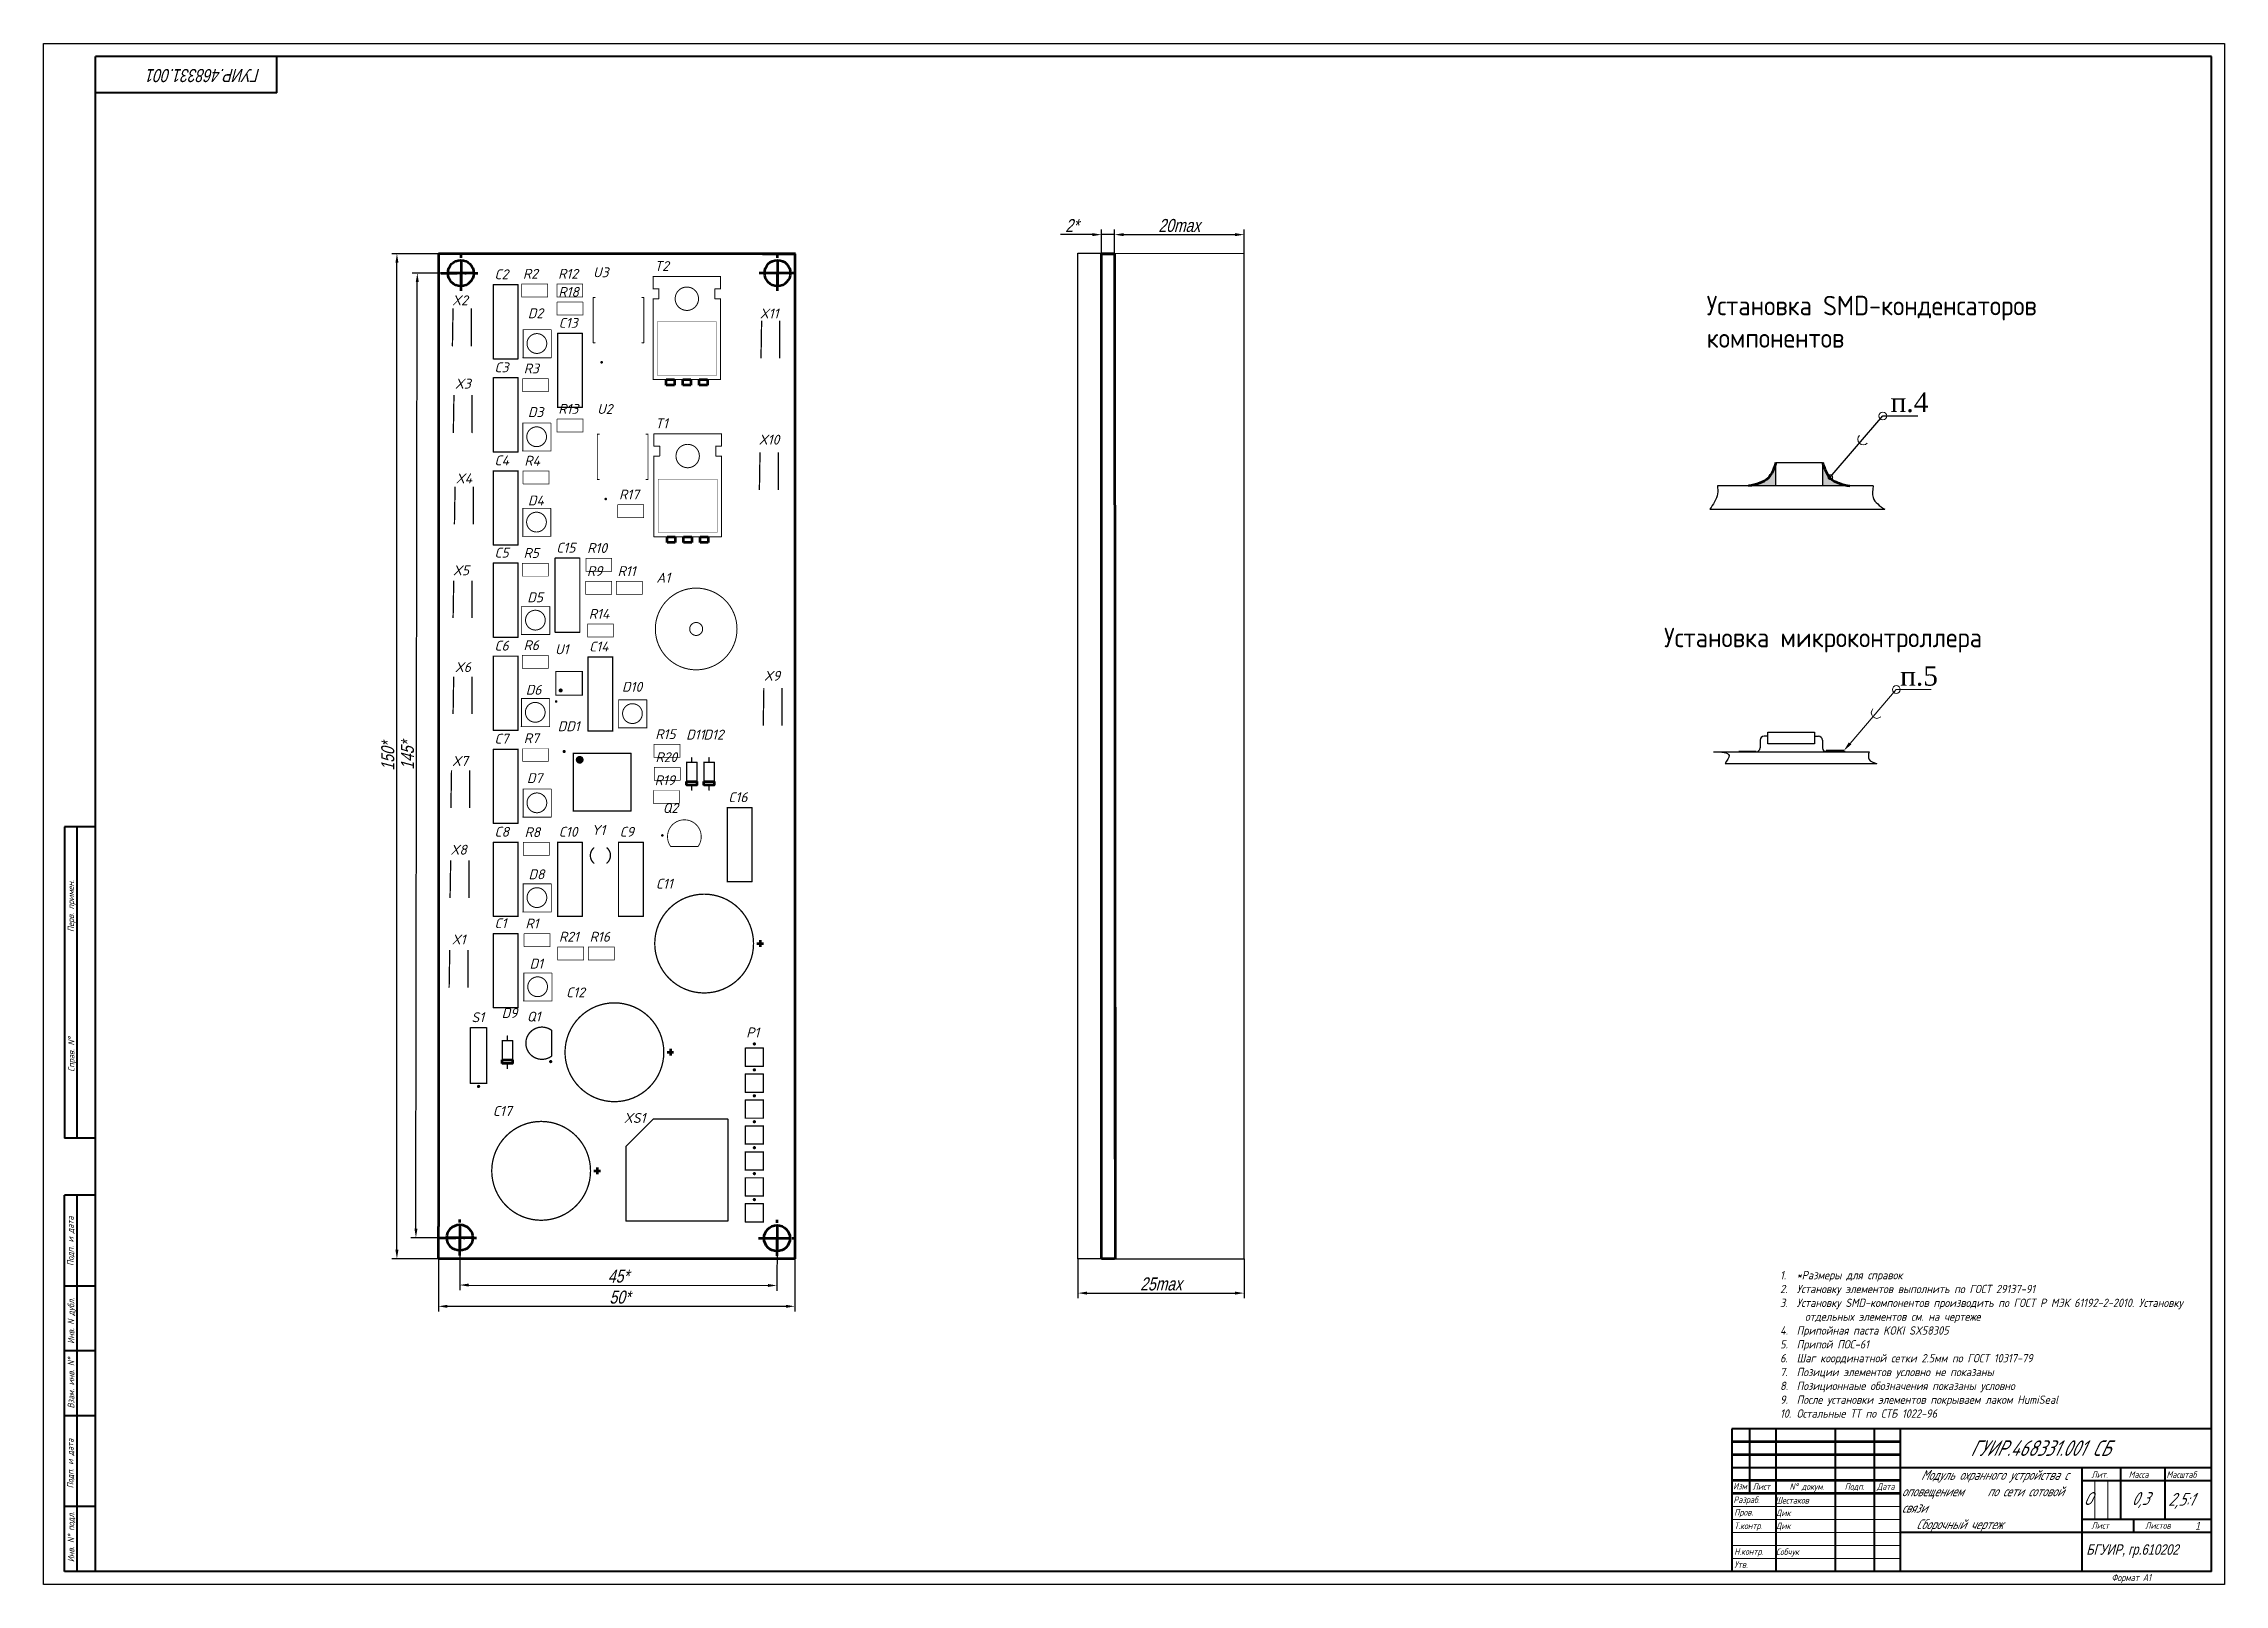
# Model space of a CAD drawing. Header units: millimetres. Extents: x 0 to 9139, y -367 to 2333.
# Drawn here: x 7094 to 7935, y 1739 to 2333 of the extents above; entities that cross this region are included whole.
import ezdxf

# ---------------------------------------------------------------- set-up
doc = ezdxf.new("R2010")
doc.units = ezdxf.units.MM
doc.header["$LTSCALE"] = 0.5
doc.linetypes.add('осевая2', pattern=[28.575, 19.05, -3.175, 3.175, -3.175])
doc.linetypes.add('штрихпунктирная', pattern=[25.4, 12.7, -6.35, 0, -6.35])
doc.layers.get('0').update_dxf_attribs({"lineweight": 60})
doc.layers.get('Defpoints').update_dxf_attribs({"color": 5})
for name, color, linetype in [('1-оси', 1, 'осевая2'), ('3-размеры', 6, 'Continuous'), ('KONTUR', 7, 'Continuous')]:
    doc.layers.add(name, color=color, linetype=linetype)
for name, color, linetype, lineweight in [('Основная', 7, 'Continuous', 40), ('основная-06', 2, 'Continuous', 60), ('текст', 7, 'Continuous', 30), ('тонкая', 7, 'Continuous', 20), ('тонкая-текст-02', 4, 'Continuous', 20)]:
    doc.layers.add(name, color=color, linetype=linetype, lineweight=lineweight)
doc.styles.add('2', font='times.ttf', dxfattribs={"width": 0.9, "height": 2.5})
doc.styles.add('3', font='times.ttf', dxfattribs={"height": 2.5})
doc.styles.add('ESKD', font='standarteskd.shx', dxfattribs={"width": 0.8, "oblique": 15})
doc.styles.get("Standard").update_dxf_attribs({"font": 'isocpeui.ttf', "width": 0.9})
doc.styles.add('стиль1', font='romans.shx', dxfattribs={"width": 0.75, "oblique": 15, "height": 3.5})
doc.dimstyles.new('ISO-25', dxfattribs={"dimtxt": 3.5, "dimasz": 3.5, "dimexe": 2, "dimexo": 0, "dimgap": 1, "dimtad": 1, "dimtoh": 1, "dimdec": 0, "dimtxsty": 'Standard', "dimcen": 2.5, "dimadec": 0, "dimazin": 0, "dimtfac": 1, "dimtdec": 0, "dimtmove": 0, "dimatfit": 3, "dimldrblk": 'DOTSMALL', "dimfxl": 1, "dimarcsym": 0})

msp = doc.modelspace()

# ---------------------------------------------------------------- texts
for s, p in [('C2', (7267.79, 2241.75)), ('R2', (7278.77, 2241.94)), ('R12', (7292.34, 2241.94)), ('U3', (7305.82, 2242.52)), ('T2', (7329.44, 2244.93)), ('R18', (7292.42, 2234.96)), ('X2', (7251.49, 2231.71)), ('D2', (7280.66, 2226.73)), ('X11', (7370.1, 2226.63)), ('C13', (7292.55, 2223.02)), ('C3', (7267.79, 2205.88)), ('R3', (7279.09, 2205.43)), ('X3', (7252.55, 2199.58)), ('D3', (7280.69, 2188.62)), ('R13', (7292.42, 2189.87)), ('U2', (7307.41, 2189.81)), ('T1', (7329.76, 2184.29)), ('X10', (7369.71, 2177.99)), ('C4', (7267.79, 2170)), ('R4', (7279.33, 2169.87)), ('X4', (7252.87, 2163.05)), ('D4', (7280.69, 2154.54)), ('R17', (7315.84, 2156.85)), ('C5', (7267.79, 2134.44)), ('R5', (7279.01, 2134.31)), ('C15', (7291.6, 2136.34)), ('R10', (7303.54, 2136.22)), ('X5', (7251.8, 2127.62)), ('R9', (7303.46, 2127.33)), ('R11', (7315.28, 2127.33)), ('A1', (7330.24, 2124.79)), ('D5', (7280.43, 2117.21)), ('R14', (7304.17, 2110.82)), ('R6', (7279.01, 2098.75)), ('X6', (7252.52, 2090.31)), ('C6', (7267.79, 2098.56)), ('U1', (7291.15, 2097.16)), ('C14', (7304.3, 2098.24)), ('D10', (7316.96, 2082.71)), ('X9', (7371.74, 2086.97)), ('D6', (7279.86, 2081.55)), ('DD1', (7292.17, 2067.51)), ('C7', (7267.79, 2062.68)), ('R7', (7279.09, 2062.87)), ('R15', (7329.81, 2064.46)), ('D11', (7341.7, 2064.27)), ('D12', (7348.37, 2064.27)), ('X7', (7251.44, 2054.11)), ('R20', (7329.89, 2055.57)), ('D7', (7280.29, 2047.51)), ('R19', (7329.57, 2046.68)), ('C16', (7357.96, 2040.14)), ('Q2', (7332.68, 2035.95)), ('C8', (7267.79, 2026.81)), ('R8', (7279.41, 2026.68)), ('C10', (7292.55, 2026.81)), ('Y1', (7305.19, 2027.5)), ('C9', (7316.05, 2026.81)), ('X8', (7250.82, 2019.9)), ('D8', (7280.92, 2010.43)), ('C11', (7330.02, 2006.8)), ('C1', (7267.79, 1991.56)), ('R1', (7279.72, 1991.44)), ('X1', (7251.3, 1985.29)), ('R21', (7292.66, 1986.36)), ('R16', (7304.49, 1986.36)), ('D1', (7281.33, 1975.98)), ('C12', (7295.41, 1964.89)), ('D9', (7270.58, 1956.96)), ('S1', (7258.9, 1955.31)), ('Q1', (7280.3, 1955.56)), ('P1', (7364.88, 1949.46)), ('C17', (7267.15, 1919.17)), ('XS1', (7317.69, 1916.48))]:
    msp.add_text(s, height=3.81).set_placement(p)
at = {"color": 0, "insert": (7177.45, 2317.76), "char_height": 5, "attachment_point": 1, "rotation": 180}
msp.add_mtext_dynamic_manual_height_columns('{\\Fstandarteskd|c204;\\Q15;\\W0.8;\\C256;ГУИР.468331.001}', width=88.7975, gutter_width=50, heights=[0], dxfattribs=at)
at = {"insert": (7753.99, 1859.39), "char_height": 3.2, "width": 165.8493, "attachment_point": 1}
msp.add_mtext('\\pxi-3,l6,t5;1.^I*Размеры для справок\\P2.^IУстановку элементов выполнить по ГОСТ 29137-91\\P3.^IУстановку SMD-компонентов производить по ГОСТ Р МЭК 61192-2-2010. Установку отдельных элементов см. на чертеже\\P4.^IПрипойная паста KOKI SX58305\\P5.^IПрипой ПОС-61\\P6.^IШаг координатной сетки 2.5мм по ГОСТ 10317-79\\P7.^IПозиции элементов условно не показаны\\P8.^IПозиционнаые обозначения показаны условно\\P9.^IПосле установки элементов покрываем лаком HumiSeal\\P10.^IОстальные ТТ по СТБ 1022-96', dxfattribs=at)
at = {"attachment_point": 1, "style": 'ESKD'}
for s, width, insert, char_height in [('{\\fGOST type B|b0|i1|c204|p34;ГУИР.468331.001 СБ}', 80.9667, (7836.93, 1794.1), 6), ('{\\fGOST type B|b0|i1|c204|p34;    Модуль охранного устройства с оповещением     по сети сотовой связи \\P   Сборочный чертеж}', 69.3571, (7810.52, 1782.67), 3.8), ('{\\fGOST type B|b0|i1|c204|p2;О}', 14.9252, (7880.7, 1774.17), 5), ('{\\fGOST type B|b0|i1|c204|p2;0,3}', 14.9252, (7899.14, 1774.17), 5), ('{\\fGOST type B|b0|i1|c204|p34;2,5\\fGOST type B|b0|i1|c0|p34;:\\fGOST type B|b0|i1|c204|p34;1}', 14.9252, (7913.22, 1773.86), 5)]:
    msp.add_mtext_dynamic_manual_height_columns(s, width=width, gutter_width=50, heights=[0], dxfattribs=dict(at, insert=insert, char_height=char_height))
at = {"color": 0, "insert": (7923.69, 1762.66), "char_height": 3, "attachment_point": 1, "style": 'ESKD'}
msp.add_mtext_dynamic_manual_height_columns('1', width=0.6173, gutter_width=50, heights=[0], dxfattribs=at)
at = {"layer": '1-оси', "color": 0, "insert": (7881.68, 1754.01), "char_height": 4, "attachment_point": 1, "style": 'ESKD'}
msp.add_mtext_dynamic_manual_height_columns('БГУИР, гр.610202', width=48.5954, gutter_width=50, heights=[0], dxfattribs=at)
at = {"layer": 'текст', "style": 'стиль1', "oblique": 15, "width": 0.75}
for s, p in [('Перв. примен.', (7105.68, 1990.09)), ('Справ. N%%d', (7105.83, 1936.21)), ('Подп. и дата', (7105.5, 1861.35)), ('Инв. N дубл.', (7105.74, 1831.32)), ('Взам. инв. N%%d', (7105.74, 1806.4)), ('Подп. и дата', (7105.45, 1775.61)), ('Инв. N%%d подл.', (7105.74, 1747.15))]:
    msp.add_text(s, height=2.5, rotation=90, dxfattribs=at).set_placement(p)
for s, height, p in [('Изм', 2.5, (7745.47, 1775.19)), ('Лист', 2.5, (7752.95, 1775.04)), ('N%%d докум. ', 2.5, (7767.23, 1775.04)), ('Подп.', 2.5, (7788.48, 1775.04)), ('Дата', 2.5, (7800.93, 1775.04)), ('Лит.', 2.5, (7883.64, 1779.64)), ('Масса', 2.5, (7898.02, 1779.64)), ('Масштаб', 2.5, (7912.61, 1779.64)), ('Разраб.', 2.5, (7745.59, 1769.94)), ('Пров.', 2.5, (7745.89, 1765.11)), ('Дик', 2.5, (7762.02, 1764.9)), ('Шестаков', 2.5, (7761.72, 1769.73)), ('Т.контр.', 2.5, (7745.89, 1759.91)), ('Дик', 2.5, (7762.02, 1759.9)), ('Лист', 2.5, (7883.64, 1760.03)), ('Листов', 2.5, (7904.37, 1760.03)), ('Н.контр.', 2.5, (7745.89, 1749.99)), ('Собчук', 2.5, (7762.02, 1749.9)), ('Утв.', 2.5, (7745.89, 1744.97)), ('Формат А1', 2.75, (7891.39, 1739.83))]:
    msp.add_text(s, height=height, dxfattribs=at).set_placement(p)
at = {"layer": 'тонкая-текст-02', "color": 0, "char_height": 7.5, "attachment_point": 1}
for s, insert, width, style in [('{\\fISOCPEUR|b0|i0|c204|p34;Установка \\fISOCPEUR|b0|i0|c0|p34;SMD\\fISOCPEUR|b0|i0|c204|p34;-конденсаторов\\fISOCPEUR|b0|i0|c0|p34; \\fISOCPEUR|b0|i0|c204|p34;компонентов}', (7735.28, 2235.35), 128.1196, '2'), ('{\\fTimes New Roman|b0|i0|c204|p18;п.4}', (7806.21, 2198.05), 16.5, '3'), ('{\\fISOCPEUR|b0|i0|c204|p34;Установка микроконтроллера}', (7718.84, 2107.37), 128.7435, '2'), ('{\\fTimes New Roman|b0|i0|c204|p18;п.5}', (7809.89, 2092.57), 16.5, '3')]:
    msp.add_mtext(s, dxfattribs=dict(at, insert=insert, width=width, style=style))

# ---------------------------------------------------------------- blocks, each defined once
blk = doc.blocks.new('*D160')
at = {"layer": '3-размеры', "color": 0, "lineweight": -2, "transparency": 16777216}
for p, q in [((7498.39, 2258.94), (7486.03, 2258.94)), ((7501.89, 2238.15), (7501.89, 2260.94)), ((7506.89, 2258.94), (7501.89, 2258.94)), ((7506.89, 2238.15), (7506.89, 2260.94)), ((7510.39, 2258.94), (7513.89, 2258.94))]:
    blk.add_line(p, q, dxfattribs=at)
at = {"layer": '3-размеры', "color": 0, "lineweight": 30, "transparency": 16777216}
for points in [[(7498.39, 2259.53), (7498.39, 2258.36), (7501.89, 2258.94)], [(7510.39, 2259.53), (7510.39, 2258.36), (7506.89, 2258.94)]]:
    blk.add_solid(points, dxfattribs=at)
at = {"layer": 'Defpoints', "color": 0, "lineweight": 30, "transparency": 16777216}
for p in [(7501.89, 2258.94), (7501.89, 2238.15), (7506.89, 2238.15)]:
    blk.add_point(p, dxfattribs=at)
at = {"layer": '3-размеры', "color": 0, "lineweight": 30, "transparency": 16777216, "insert": (7490.46, 2262.44), "char_height": 5, "width": 3.5607, "attachment_point": 5, "style": 'ESKD'}
blk.add_mtext('2*', dxfattribs=at)
blk = doc.blocks.new('_DotSmall')
at = {"color": 0, "linetype": 'ByBlock', "const_width": 0.5}
blk.add_lwpolyline([(-0.0625, 0, 1), (0.0625, 0, 1)], format="xyb", close=True, dxfattribs=at)
blk = doc.blocks.new('*D161')
at = {"layer": '3-размеры', "color": 0, "lineweight": -2, "transparency": 16777216}
for p, q in [((7492.8, 1864.12), (7492.8, 1848.87)), ((7556.89, 1864.12), (7556.89, 1848.87)), ((7496.3, 1850.87), (7553.39, 1850.87))]:
    blk.add_line(p, q, dxfattribs=at)
at = {"layer": '3-размеры', "color": 0, "lineweight": 30, "transparency": 16777216}
for points in [[(7496.3, 1851.45), (7496.3, 1850.29), (7492.8, 1850.87)], [(7553.39, 1851.45), (7553.39, 1850.29), (7556.89, 1850.87)]]:
    blk.add_solid(points, dxfattribs=at)
at = {"layer": 'Defpoints', "color": 0, "lineweight": 30, "transparency": 16777216}
for p in [(7492.8, 1864.12), (7556.89, 1864.12), (7556.89, 1850.87)]:
    blk.add_point(p, dxfattribs=at)
at = {"layer": '3-размеры', "color": 0, "lineweight": 30, "transparency": 16777216, "insert": (7524.85, 1854.37), "char_height": 5, "width": 3.75, "attachment_point": 5, "style": 'ESKD'}
blk.add_mtext('25max', dxfattribs=at)
blk = doc.blocks.new('*D162')
at = {"layer": '3-размеры', "color": 0, "lineweight": -2, "transparency": 16777216}
for p, q in [((7506.89, 2251.59), (7506.89, 2260.94)), ((7510.39, 2258.94), (7553.39, 2258.94)), ((7556.89, 2251.62), (7556.89, 2260.94))]:
    blk.add_line(p, q, dxfattribs=at)
at = {"layer": '3-размеры', "color": 0, "lineweight": 30, "transparency": 16777216}
for points in [[(7510.39, 2259.53), (7510.39, 2258.36), (7506.89, 2258.94)], [(7553.39, 2259.53), (7553.39, 2258.36), (7556.89, 2258.94)]]:
    blk.add_solid(points, dxfattribs=at)
at = {"layer": 'Defpoints', "color": 0, "lineweight": 30, "transparency": 16777216}
for p in [(7556.89, 2258.94), (7506.89, 2251.59), (7556.89, 2251.62)]:
    blk.add_point(p, dxfattribs=at)
at = {"layer": '3-размеры', "color": 0, "lineweight": 30, "transparency": 16777216, "insert": (7531.89, 2262.44), "char_height": 5, "width": 4.1667, "attachment_point": 5, "style": 'ESKD'}
blk.add_mtext('20max', dxfattribs=at)
blk = doc.blocks.new('*D163')
at = {"layer": '3-размеры', "color": 0, "lineweight": -2, "transparency": 16777216}
for p, q in [((7254.4, 1872.18), (7254.38, 1851.98)), ((7376.75, 1872.01), (7376.72, 1851.81)), ((7257.88, 1853.98), (7373.23, 1853.82))]:
    blk.add_line(p, q, dxfattribs=at)
at = {"layer": '3-размеры', "color": 0, "transparency": 16777216}
for points in [[(7257.88, 1854.56), (7257.88, 1853.4), (7254.38, 1853.98)], [(7373.23, 1854.4), (7373.23, 1853.23), (7376.73, 1853.81)]]:
    blk.add_solid(points, dxfattribs=at)
at = {"layer": 'Defpoints', "color": 0, "transparency": 16777216}
for p in [(7254.4, 1872.18), (7376.75, 1872.01), (7376.73, 1853.81)]:
    blk.add_point(p, dxfattribs=at)
at = {"layer": '3-размеры', "color": 0, "lineweight": 30, "transparency": 16777216, "insert": (7315.56, 1857.4), "char_height": 5, "attachment_point": 5, "rotation": 359.91983, "style": 'ESKD'}
blk.add_mtext('45*', dxfattribs=at)
blk = doc.blocks.new('*D164')
at = {"layer": '3-размеры', "color": 0, "lineweight": -2, "transparency": 16777216}
for p, q in [((7246.16, 1864.09), (7246.16, 1843.78)), ((7383.66, 1864.09), (7383.66, 1843.78)), ((7249.66, 1845.78), (7380.16, 1845.78))]:
    blk.add_line(p, q, dxfattribs=at)
at = {"layer": '3-размеры', "color": 0, "transparency": 16777216}
for points in [[(7249.66, 1846.36), (7249.66, 1845.19), (7246.16, 1845.78)], [(7380.16, 1846.36), (7380.16, 1845.19), (7383.66, 1845.78)]]:
    blk.add_solid(points, dxfattribs=at)
at = {"layer": 'Defpoints', "color": 0, "transparency": 16777216}
for p in [(7246.16, 1864.09), (7383.66, 1864.09), (7383.66, 1845.78)]:
    blk.add_point(p, dxfattribs=at)
at = {"layer": '3-размеры', "color": 0, "lineweight": 30, "transparency": 16777216, "insert": (7316.16, 1849.28), "char_height": 5, "attachment_point": 5, "style": 'ESKD'}
blk.add_mtext('50*', dxfattribs=at)
blk = doc.blocks.new('*D165')
at = {"layer": '3-размеры', "color": 0, "lineweight": -2, "transparency": 16777216}
for p, q in [((7254.93, 2244.12), (7236.04, 2244.15)), ((7237.51, 1875.71), (7238.03, 2240.65)), ((7254.4, 1872.18), (7235.51, 1872.21))]:
    blk.add_line(p, q, dxfattribs=at)
at = {"layer": '3-размеры', "color": 0, "transparency": 16777216}
for points in [[(7237.45, 2240.65), (7238.61, 2240.65), (7238.04, 2244.15)], [(7236.93, 1875.71), (7238.1, 1875.71), (7237.51, 1872.21)]]:
    blk.add_solid(points, dxfattribs=at)
at = {"layer": 'Defpoints', "color": 0, "transparency": 16777216}
for p in [(7238.04, 2244.15), (7254.93, 2244.12), (7254.4, 1872.18)]:
    blk.add_point(p, dxfattribs=at)
at = {"layer": '3-размеры', "color": 0, "lineweight": 30, "transparency": 16777216, "insert": (7234.27, 2058.18), "char_height": 5, "attachment_point": 5, "rotation": 89.91898, "style": 'ESKD'}
blk.add_mtext('145*', dxfattribs=at)
blk = doc.blocks.new('*D166')
at = {"layer": '3-размеры', "color": 0, "lineweight": -2, "transparency": 16777216}
for p, q in [((7246.16, 2251.59), (7228.18, 2251.59)), ((7230.18, 1867.59), (7230.18, 2248.09)), ((7246.16, 1864.09), (7228.18, 1864.09))]:
    blk.add_line(p, q, dxfattribs=at)
at = {"layer": '3-размеры', "color": 0, "transparency": 16777216}
for points in [[(7229.59, 2248.09), (7230.76, 2248.09), (7230.18, 2251.59)], [(7229.59, 1867.59), (7230.76, 1867.59), (7230.18, 1864.09)]]:
    blk.add_solid(points, dxfattribs=at)
at = {"layer": 'Defpoints', "color": 0, "transparency": 16777216}
for p in [(7230.18, 2251.59), (7246.16, 2251.59), (7246.16, 1864.09)]:
    blk.add_point(p, dxfattribs=at)
at = {"layer": '3-размеры', "color": 0, "lineweight": 30, "transparency": 16777216, "insert": (7226.68, 2057.84), "char_height": 5, "attachment_point": 5, "rotation": 90, "style": 'ESKD'}
blk.add_mtext('150*', dxfattribs=at)

# ---------------------------------------------------------------- dimensions: what is measured, and where the dimension line sits
at = {"layer": '3-размеры', "lineweight": 30}
for base, p1, p2, text, picture, middle in [((7501.89, 2258.94), (7506.89, 2238.15), (7501.89, 2238.15), '2*', '*D160', (7490.46, 2262.44)), ((7556.89, 2258.94), (7506.89, 2251.59), (7556.89, 2251.62), '20max', '*D162', (7531.89, 2262.44)), ((7556.89, 1850.87), (7492.8, 1864.12), (7556.89, 1864.12), '25max', '*D161', (7524.85, 1854.37))]:
    dim = msp.add_linear_dim(base=base, p1=p1, p2=p2, text=text, dimstyle='ISO-25', override={"dimtxt": 5, "dimtxsty": 'ESKD'}, dxfattribs=at)
    dim.commit()
    dim.dimension.update_dxf_attribs({"geometry": picture, "text_midpoint": middle})
dim = msp.add_linear_dim(base=(7230.18, 2251.59), p1=(7246.16, 1864.09), p2=(7246.16, 2251.59), angle=90, text='150*', dimstyle='ISO-25', override={"dimtxt": 5, "dimtxsty": 'ESKD'}, dxfattribs=at)
dim.commit()
dim.dimension.update_dxf_attribs({"geometry": '*D166', "text_midpoint": (7226.68, 2057.84)})
for p2, distance, text, picture, middle in [((7254.93, 2244.12), 16.89, '145*', '*D165', (7234.27, 2058.18)), ((7376.75, 1872.01), -18.2, '45*', '*D163', (7315.56, 1857.4))]:
    dim = msp.add_aligned_dim(p1=(7254.4, 1872.18), p2=p2, distance=distance, text=text, dimstyle='ISO-25', override={"dimtxt": 5, "dimtxsty": 'ESKD'}, dxfattribs=at)
    dim.commit()
    dim.dimension.update_dxf_attribs({"geometry": picture, "text_midpoint": middle})
dim = msp.add_linear_dim(base=(7383.66, 1845.78), p1=(7246.16, 1864.09), p2=(7383.66, 1864.09), text='50*', dimstyle='ISO-25', override={"dimtxt": 5, "dimtxsty": 'ESKD'}, dxfattribs=at)
dim.commit()
dim.dimension.update_dxf_attribs({"geometry": '*D164', "text_midpoint": (7316.16, 1845.78), "dimtype": 160})

# ---------------------------------------------------------------- hatches: boundary and pattern name
at = {"layer": 'основная-06'}
h = msp.add_hatch(color=0, dxfattribs=at)
edge = h.paths.add_edge_path()
edge.add_spline(control_points=[(7761.96, 2171.05), (7761.21, 2168.79), (7759.54, 2163.79), (7754.32, 2162.67), (7751.46, 2162.05)], knot_values=[0, 0, 0, 0, 4.472136, 9.857301, 9.857301, 9.857301, 9.857301], degree=3, periodic=0)
edge.add_line((7751.46, 2162.05), (7761.96, 2162.05))
edge.add_line((7761.96, 2162.05), (7761.96, 2171.05))
edge = h.paths.add_edge_path()
edge.add_spline(control_points=[(7790.46, 2162.05), (7787.61, 2162.67), (7782.39, 2163.79), (7780.72, 2168.79), (7779.96, 2171.05)], knot_values=[0, 0, 0, 0, 5.385165, 9.857301, 9.857301, 9.857301, 9.857301], degree=3, periodic=0)
edge.add_line((7779.96, 2171.05), (7779.96, 2162.05))
edge.add_line((7779.96, 2162.05), (7790.46, 2162.05))
for points in [[(7754.39, 2059.94), (7747.64, 2059.94), (7747.64, 2059.57), (7754.39, 2059.57)], [(7788.14, 2059.94), (7781.39, 2059.94), (7781.39, 2059.57), (7788.14, 2059.57)]]:
    msp.add_hatch(color=0, dxfattribs=at).paths.add_polyline_path(points)

# ---------------------------------------------------------------- linework, layer by layer
for p, q in [((7246.16, 2251.59), (7246.16, 1876.59)), ((7371.16, 2251.59), (7246.16, 2251.59)), ((7371.16, 2251.59), (7383.66, 2251.59)), ((7383.66, 2251.59), (7383.66, 1864.09)), ((7334.05, 2200.89), (7334.05, 2203.11)), ((7334.05, 2203.11), (7337.22, 2203.11)), ((7337.22, 2200.89), (7334.05, 2200.89)), ((7337.22, 2203.11), (7337.22, 2200.89)), ((7340.4, 2200.89), (7340.4, 2203.11)), ((7340.4, 2203.11), (7343.57, 2203.11)), ((7343.57, 2200.89), (7340.4, 2200.89)), ((7343.57, 2203.11), (7343.57, 2200.89)), ((7346.75, 2200.89), (7346.75, 2203.11)), ((7346.75, 2203.11), (7349.92, 2203.11)), ((7349.92, 2200.89), (7346.75, 2200.89)), ((7349.92, 2203.11), (7349.92, 2200.89)), ((7334.37, 2140.25), (7334.37, 2142.47)), ((7334.37, 2142.47), (7337.54, 2142.47)), ((7337.54, 2140.25), (7334.37, 2140.25)), ((7337.54, 2142.47), (7337.54, 2140.25)), ((7340.72, 2140.25), (7340.72, 2142.47)), ((7340.72, 2142.47), (7343.89, 2142.47)), ((7343.89, 2140.25), (7340.72, 2140.25)), ((7343.89, 2142.47), (7343.89, 2140.25)), ((7347.07, 2140.25), (7347.07, 2142.47)), ((7347.07, 2142.47), (7350.24, 2142.47)), ((7350.24, 2140.25), (7347.07, 2140.25)), ((7350.24, 2142.47), (7350.24, 2140.25)), ((7341.89, 2046.65), (7341.89, 2048.16)), ((7341.89, 2048.16), (7345.89, 2048.16)), ((7345.89, 2046.65), (7341.89, 2046.65)), ((7345.89, 2048.16), (7345.89, 2046.65)), ((7348.56, 2046.65), (7348.56, 2048.16)), ((7348.56, 2048.16), (7352.56, 2048.16)), ((7352.56, 2046.65), (7348.56, 2046.65)), ((7352.56, 2048.16), (7352.56, 2046.65)), ((7368.98, 1985.66), (7371.48, 1985.66)), ((7370.23, 1986.91), (7370.23, 1984.41)), ((7334.38, 1943.75), (7336.87, 1943.75)), ((7335.62, 1945), (7335.62, 1942.5)), ((7270.77, 1939.34), (7270.77, 1940.84)), ((7270.77, 1940.84), (7274.77, 1940.84)), ((7274.77, 1939.34), (7270.77, 1939.34)), ((7274.77, 1940.84), (7274.77, 1939.34)), ((7306.12, 1898.03), (7308.62, 1898.03)), ((7307.37, 1899.28), (7307.37, 1896.78)), ((7246.16, 1864.09), (7246.16, 1876.59)), ((7383.66, 1864.09), (7246.16, 1864.09)), ((7506.89, 1864.12), (7501.89, 1864.12)), ((7809.92, 1793.58), (7744.92, 1793.58)), ((7809.92, 1788.58), (7744.92, 1788.58)), ((7809.92, 1778.58), (7744.92, 1778.58)), ((7809.92, 1773.58), (7744.92, 1773.58)), ((7879.92, 1743.58), (7879.92, 1743.58))]:
    msp.add_line(p, q)
at = {"linetype": 'штрихпунктирная'}
for p, q in [((7254.93, 2237.26), (7254.93, 2251.18)), ((7376.89, 2237.26), (7376.89, 2251.19)), ((7247.1, 2244.12), (7261.33, 2244.12)), ((7369.82, 2244.24), (7384.05, 2244.24)), ((7254.4, 1865.32), (7254.4, 1879.24)), ((7376.77, 1865.22), (7376.77, 1879.14)), ((7246.58, 1872.18), (7260.8, 1872.18)), ((7369.66, 1872.08), (7383.88, 1872.08))]:
    msp.add_line(p, q, dxfattribs=at)
at = {"color": 0}
for p, q in [((7254.93, 2249.09), (7254.93, 2239.09)), ((7376.89, 2249.13), (7376.89, 2239.13)), ((7501.89, 1864.12), (7501.89, 2251.59)), ((7501.89, 2251.59), (7506.89, 2251.59)), ((7506.89, 2251.59), (7507.14, 1864.37)), ((7259.82, 2244.12), (7249.82, 2244.13)), ((7371.94, 2244.24), (7381.94, 2244.24)), ((7254.4, 1877.26), (7254.4, 1867.26)), ((7376.77, 1877.01), (7376.77, 1867.01)), ((7259.41, 1872.18), (7249.41, 1872.19)), ((7371.75, 1872.08), (7381.75, 1872.08))]:
    msp.add_line(p, q, dxfattribs=at)
at = {"lineweight": 30}
for p, q in [((7492.8, 1864.12), (7492.8, 2251.84)), ((7492.8, 2251.84), (7502.14, 2251.84)), ((7501.89, 2238.15), (7501.89, 2251.59)), ((7501.89, 2251.59), (7506.89, 2251.59)), ((7556.89, 2251.62), (7506.89, 2251.59)), ((7506.89, 2251.59), (7506.89, 2238.15)), ((7556.89, 1864.12), (7556.89, 2251.62)), ((7501.89, 2214.79), (7501.89, 2238.15)), ((7506.89, 2214.79), (7506.89, 2238.15)), ((7501.89, 2214.79), (7501.89, 1902.57)), ((7506.89, 1902.57), (7506.89, 2214.79)), ((7501.89, 1864.12), (7492.8, 1864.12)), ((7506.89, 1864.12), (7556.89, 1864.12))]:
    msp.add_line(p, q, dxfattribs=at)
for points, const_width in [([(7383.91, 2251.84), (7246.16, 2251.59)], 0.5), ([(7246.16, 1864.09), (7246.16, 2251.59)], 0.5), ([(7383.91, 1864.09), (7383.91, 2251.59)], 0.5), ([(7501.92, 2251.81), (7506.92, 2251.81)], 0.5), ([(7267.37, 2239.63), (7276.9, 2239.63)], 0.5), ([(7267.37, 2211.05), (7267.37, 2239.63)], 0.5), ([(7276.9, 2211.05), (7276.9, 2239.63)], 0.5), ([(7278.29, 2234.9), (7278.29, 2239.9)], 0.25), ([(7278.29, 2239.9), (7288.29, 2239.9)], 0.25), ([(7288.29, 2234.9), (7288.29, 2239.9)], 0.25), ([(7291.86, 2234.9), (7291.86, 2239.9)], 0.25), ([(7291.86, 2239.9), (7301.86, 2239.9)], 0.25), ([(7301.86, 2234.9), (7301.86, 2239.9)], 0.25), ([(7328.97, 2242.8), (7355, 2242.8)], 0.381), ([(7328.97, 2238.04), (7328.97, 2242.8)], 0.381), ([(7328.97, 2238.04), (7331.19, 2238.04)], 0.381), ([(7331.19, 2234.23), (7331.19, 2238.04)], 0.381), ([(7352.78, 2234.23), (7352.78, 2238.04)], 0.381), ([(7352.78, 2238.04), (7355, 2238.04)], 0.381), ([(7355, 2238.04), (7355, 2242.8)], 0.381), ([(7251.58, 2216.06), (7251.82, 2230.55)], 0.5), ([(7251.58, 2230.56), (7251.82, 2230.56)], 0.025), ([(7258.83, 2216.06), (7258.83, 2230.57)], 0.5), ([(7258.59, 2230.56), (7258.83, 2230.56)], 0.025), ([(7278.29, 2234.9), (7288.29, 2234.9)], 0.25), ([(7291.86, 2234.9), (7301.86, 2234.9)], 0.25), ([(7291.94, 2227.92), (7291.94, 2232.92)], 0.25), ([(7291.94, 2232.92), (7301.94, 2232.92)], 0.25), ([(7301.94, 2227.92), (7301.94, 2232.92)], 0.25), ([(7305.88, 2217.22), (7305.88, 2234.72)], 0.318), ([(7305.88, 2234.72), (7306.63, 2234.72)], 0.318), ([(7324.63, 2234.72), (7325.38, 2234.72)], 0.318), ([(7325.38, 2217.22), (7325.38, 2234.72)], 0.318), ([(7328.97, 2203.11), (7328.97, 2234.23)], 0.381), ([(7328.97, 2234.23), (7331.19, 2234.23)], 0.381), ([(7352.78, 2234.23), (7355, 2234.23)], 0.381), ([(7355, 2203.11), (7355, 2234.23)], 0.381), ([(7278.7, 2222.28), (7289.7, 2222.28)], 0.318), ([(7278.86, 2211.45), (7278.86, 2222.28)], 0.318), ([(7289.7, 2211.45), (7289.7, 2222.28)], 0.318), ([(7291.94, 2227.92), (7301.94, 2227.92)], 0.25), ([(7292.14, 2220.89), (7301.66, 2220.89)], 0.5), ([(7292.14, 2192.32), (7292.14, 2220.89)], 0.5), ([(7301.66, 2192.32), (7301.66, 2220.89)], 0.5), ([(7330.56, 2225.34), (7353.42, 2225.34)], 0.127), ([(7330.56, 2204.7), (7330.56, 2225.34)], 0.127), ([(7353.42, 2204.7), (7353.42, 2225.34)], 0.127), ([(7370.58, 2211.28), (7370.82, 2225.78)], 0.5), ([(7377.83, 2211.28), (7377.83, 2225.79)], 0.5), ([(7305.88, 2217.22), (7306.63, 2217.22)], 0.318), ([(7324.63, 2217.22), (7325.38, 2217.22)], 0.318), ([(7267.37, 2211.05), (7276.9, 2211.05)], 0.5), ([(7267.37, 2203.75), (7276.9, 2203.75)], 0.5), ([(7267.37, 2175.17), (7267.37, 2203.75)], 0.5), ([(7276.9, 2175.17), (7276.9, 2203.75)], 0.5), ([(7278.61, 2198.39), (7278.61, 2203.39)], 0.25), ([(7278.61, 2203.39), (7288.61, 2203.39)], 0.25), ([(7278.7, 2211.45), (7289.7, 2211.45)], 0.318), ([(7288.61, 2198.39), (7288.61, 2203.39)], 0.25), ([(7330.56, 2204.7), (7353.42, 2204.7)], 0.127), ([(7251.93, 2182.65), (7252.17, 2197.14)], 0.5), ([(7251.93, 2197.15), (7252.18, 2197.15)], 0.025), ([(7259.18, 2182.65), (7259.18, 2197.16)], 0.5), ([(7258.94, 2197.15), (7259.18, 2197.15)], 0.025), ([(7278.61, 2198.39), (7288.61, 2198.39)], 0.25), ([(7328.97, 2203.11), (7355, 2203.11)], 0.381), ([(7291.94, 2182.83), (7291.94, 2187.83)], 0.25), ([(7291.94, 2187.83), (7301.94, 2187.83)], 0.25), ([(7292.14, 2192.32), (7301.66, 2192.32)], 0.5), ([(7301.94, 2182.83), (7301.94, 2187.83)], 0.25), ([(7278.6, 2186.33), (7289.6, 2186.33)], 0.318), ([(7278.76, 2175.5), (7278.76, 2186.33)], 0.318), ([(7289.6, 2175.5), (7289.6, 2186.33)], 0.318), ([(7291.94, 2182.83), (7301.94, 2182.83)], 0.25), ([(7307.47, 2164.52), (7307.47, 2182.02)], 0.318), ([(7307.47, 2182.02), (7308.22, 2182.02)], 0.318), ([(7326.22, 2182.02), (7326.97, 2182.02)], 0.318), ([(7326.97, 2164.52), (7326.97, 2182.02)], 0.318), ([(7329.29, 2182.16), (7355.32, 2182.16)], 0.381), ([(7329.29, 2177.4), (7329.29, 2182.16)], 0.381), ([(7355.32, 2177.4), (7355.32, 2182.16)], 0.381), ([(7267.37, 2175.17), (7276.9, 2175.17)], 0.5), ([(7278.6, 2175.5), (7289.6, 2175.5)], 0.318), ([(7329.29, 2177.4), (7331.51, 2177.4)], 0.381), ([(7329.29, 2142.47), (7329.29, 2173.59)], 0.381), ([(7329.29, 2173.59), (7331.51, 2173.59)], 0.381), ([(7331.51, 2173.59), (7331.51, 2177.4)], 0.381), ([(7353.1, 2173.59), (7353.1, 2177.4)], 0.381), ([(7353.1, 2177.4), (7355.32, 2177.4)], 0.381), ([(7353.1, 2173.59), (7355.32, 2173.59)], 0.381), ([(7355.32, 2142.47), (7355.32, 2173.59)], 0.381), ([(7369.96, 2160.48), (7370.2, 2174.97)], 0.5), ([(7377.21, 2160.48), (7377.21, 2174.98)], 0.5), ([(7252.36, 2147.31), (7252.6, 2161.8)], 0.5), ([(7259.61, 2147.31), (7259.61, 2161.81)], 0.5), ([(7267.37, 2167.87), (7276.9, 2167.87)], 0.5), ([(7267.37, 2139.3), (7267.37, 2167.87)], 0.5), ([(7276.9, 2139.3), (7276.9, 2167.87)], 0.5), ([(7278.84, 2162.83), (7278.84, 2167.83)], 0.25), ([(7278.84, 2167.83), (7288.84, 2167.83)], 0.25), ([(7278.84, 2162.83), (7288.84, 2162.83)], 0.25), ([(7288.84, 2162.83), (7288.84, 2167.83)], 0.25), ([(7307.47, 2164.52), (7308.22, 2164.52)], 0.318), ([(7326.22, 2164.52), (7326.97, 2164.52)], 0.318), ([(7330.87, 2164.7), (7353.73, 2164.7)], 0.127), ([(7330.87, 2144.06), (7330.87, 2164.7)], 0.127), ([(7353.73, 2144.06), (7353.73, 2164.7)], 0.127), ([(7278.55, 2153.43), (7289.55, 2153.43)], 0.318), ([(7278.71, 2142.6), (7278.71, 2153.43)], 0.318), ([(7289.55, 2142.6), (7289.55, 2153.43)], 0.318), ([(7315.36, 2149.81), (7315.36, 2154.81)], 0.25), ([(7315.36, 2154.81), (7325.36, 2154.81)], 0.25), ([(7325.36, 2149.81), (7325.36, 2154.81)], 0.25), ([(7315.36, 2149.81), (7325.36, 2149.81)], 0.25), ([(7267.37, 2139.3), (7276.9, 2139.3)], 0.5), ([(7278.55, 2142.6), (7289.55, 2142.6)], 0.318), ([(7329.29, 2142.47), (7355.32, 2142.47)], 0.381), ([(7330.87, 2144.06), (7353.73, 2144.06)], 0.127), ([(7267.37, 2132.31), (7276.9, 2132.31)], 0.5), ([(7267.37, 2103.74), (7267.37, 2132.31)], 0.5), ([(7276.9, 2103.74), (7276.9, 2132.31)], 0.5), ([(7278.53, 2127.27), (7278.53, 2132.27)], 0.25), ([(7278.53, 2132.27), (7288.53, 2132.27)], 0.25), ([(7288.53, 2127.27), (7288.53, 2132.27)], 0.25), ([(7291.19, 2134.22), (7300.71, 2134.22)], 0.5), ([(7291.19, 2105.64), (7291.19, 2134.22)], 0.5), ([(7300.71, 2105.64), (7300.71, 2134.22)], 0.5), ([(7303.05, 2129.18), (7303.05, 2134.18)], 0.25), ([(7303.05, 2134.18), (7313.05, 2134.18)], 0.25), ([(7303.05, 2129.18), (7313.05, 2129.18)], 0.25), ([(7313.05, 2129.18), (7313.05, 2134.18)], 0.25), ([(7251.84, 2111.09), (7252.08, 2125.58)], 0.5), ([(7259.09, 2111.09), (7259.09, 2125.6)], 0.5), ([(7278.53, 2127.27), (7288.53, 2127.27)], 0.25), ([(7302.97, 2120.29), (7302.97, 2125.29)], 0.25), ([(7302.97, 2125.29), (7312.97, 2125.29)], 0.25), ([(7302.97, 2120.29), (7312.97, 2120.29)], 0.25), ([(7312.97, 2120.29), (7312.97, 2125.29)], 0.25), ([(7314.8, 2120.29), (7314.8, 2125.29)], 0.25), ([(7314.8, 2125.29), (7324.8, 2125.29)], 0.25), ([(7314.8, 2120.29), (7324.8, 2120.29)], 0.25), ([(7324.8, 2120.29), (7324.8, 2125.29)], 0.25), ([(7278.13, 2115.63), (7289.13, 2115.63)], 0.318), ([(7278.29, 2104.8), (7278.29, 2115.63)], 0.318), ([(7289.13, 2104.8), (7289.13, 2115.63)], 0.318), ([(7267.37, 2103.74), (7276.9, 2103.74)], 0.5), ([(7278.13, 2104.8), (7289.13, 2104.8)], 0.318), ([(7291.19, 2105.64), (7300.71, 2105.64)], 0.5), ([(7303.69, 2103.78), (7303.69, 2108.78)], 0.25), ([(7303.69, 2108.78), (7313.69, 2108.78)], 0.25), ([(7303.69, 2103.78), (7313.69, 2103.78)], 0.25), ([(7313.69, 2103.78), (7313.69, 2108.78)], 0.25), ([(7267.37, 2096.43), (7276.9, 2096.43)], 0.5), ([(7267.37, 2067.86), (7267.37, 2096.43)], 0.5), ([(7276.9, 2067.86), (7276.9, 2096.43)], 0.5), ([(7278.53, 2091.71), (7278.53, 2096.71)], 0.25), ([(7278.53, 2096.71), (7288.53, 2096.71)], 0.25), ([(7288.53, 2091.71), (7288.53, 2096.71)], 0.25), ([(7303.89, 2096.12), (7313.41, 2096.12)], 0.5), ([(7303.89, 2067.54), (7303.89, 2096.12)], 0.5), ([(7313.41, 2067.54), (7313.41, 2096.12)], 0.5), ([(7251.83, 2074.08), (7252.07, 2088.57)], 0.5), ([(7259.08, 2074.08), (7259.08, 2088.58)], 0.5), ([(7278.53, 2091.71), (7288.53, 2091.71)], 0.25), ([(7291.46, 2081.39), (7291.46, 2090.52)], 0.5), ([(7291.46, 2090.52), (7301.71, 2090.52)], 0.5), ([(7301.71, 2081.39), (7301.71, 2090.52)], 0.5), ([(7278.06, 2080.1), (7289.06, 2080.1)], 0.318), ([(7278.22, 2069.26), (7278.22, 2080.1)], 0.318), ([(7289.06, 2069.26), (7289.06, 2080.1)], 0.318), ([(7291.46, 2081.39), (7301.71, 2081.39)], 0.5), ([(7315.56, 2079.6), (7326.56, 2079.6)], 0.318), ([(7315.72, 2068.77), (7315.72, 2079.6)], 0.318), ([(7326.56, 2068.77), (7326.56, 2079.6)], 0.318), ([(7371.44, 2069.69), (7371.68, 2084.18)], 0.5), ([(7378.69, 2069.69), (7378.69, 2084.2)], 0.5), ([(7278.06, 2069.26), (7289.06, 2069.26)], 0.318), ([(7315.56, 2068.77), (7326.56, 2068.77)], 0.318), ([(7267.37, 2067.86), (7276.9, 2067.86)], 0.5), ([(7267.37, 2060.56), (7276.9, 2060.56)], 0.5), ([(7267.37, 2031.98), (7267.37, 2060.56)], 0.5), ([(7276.9, 2031.98), (7276.9, 2060.56)], 0.5), ([(7278.61, 2055.83), (7278.61, 2060.83)], 0.25), ([(7278.61, 2060.83), (7288.61, 2060.83)], 0.25), ([(7288.61, 2055.83), (7288.61, 2060.83)], 0.25), ([(7303.89, 2067.54), (7313.41, 2067.54)], 0.5), ([(7329.33, 2057.42), (7329.33, 2062.42)], 0.25), ([(7329.33, 2062.42), (7339.33, 2062.42)], 0.25), ([(7339.33, 2057.42), (7339.33, 2062.42)], 0.25), ([(7250.99, 2037.88), (7251.23, 2052.37)], 0.5), ([(7258.24, 2037.88), (7258.24, 2052.39)], 0.5), ([(7278.61, 2055.83), (7288.61, 2055.83)], 0.25), ([(7298.16, 2058.98), (7320.41, 2058.98)], 0.5), ([(7298.16, 2036.73), (7298.16, 2058.98)], 0.5), ([(7320.41, 2036.73), (7320.41, 2058.98)], 0.5), ([(7329.33, 2057.42), (7339.33, 2057.42)], 0.25), ([(7329.41, 2048.53), (7329.41, 2053.53)], 0.25), ([(7329.41, 2053.53), (7339.41, 2053.53)], 0.25), ([(7339.41, 2048.53), (7339.41, 2053.53)], 0.25), ([(7341.89, 2055.53), (7343.89, 2055.53)], 0.5), ([(7341.89, 2046.53), (7341.89, 2055.53)], 0.5), ([(7343.89, 2055.53), (7343.89, 2057.28)], 0.5), ([(7343.89, 2055.53), (7345.89, 2055.53)], 0.5), ([(7345.89, 2046.53), (7345.89, 2055.53)], 0.5), ([(7348.56, 2055.53), (7350.56, 2055.53)], 0.5), ([(7348.56, 2046.53), (7348.56, 2055.53)], 0.5), ([(7350.56, 2055.53), (7350.56, 2057.28)], 0.5), ([(7350.56, 2055.53), (7352.56, 2055.53)], 0.5), ([(7352.56, 2046.53), (7352.56, 2055.53)], 0.5), ([(7278.71, 2045.21), (7289.71, 2045.21)], 0.318), ([(7278.86, 2034.37), (7278.86, 2045.21)], 0.318), ([(7289.71, 2034.37), (7289.71, 2045.21)], 0.318), ([(7329.09, 2039.64), (7329.09, 2044.64)], 0.25), ([(7329.09, 2044.64), (7339.09, 2044.64)], 0.25), ([(7329.41, 2048.53), (7339.41, 2048.53)], 0.25), ([(7339.09, 2039.64), (7339.09, 2044.64)], 0.25), ([(7341.89, 2046.53), (7343.89, 2046.53)], 0.5), ([(7343.89, 2044.78), (7343.89, 2046.53)], 0.5), ([(7343.89, 2046.53), (7345.89, 2046.53)], 0.5), ([(7348.56, 2046.53), (7350.56, 2046.53)], 0.5), ([(7350.56, 2044.78), (7350.56, 2046.53)], 0.5), ([(7350.56, 2046.53), (7352.56, 2046.53)], 0.5), ([(7298.16, 2036.73), (7320.41, 2036.73)], 0.5), ([(7329.09, 2039.64), (7339.09, 2039.64)], 0.25), ([(7357.54, 2038.01), (7367.07, 2038.01)], 0.5), ([(7357.54, 2009.44), (7357.54, 2038.01)], 0.5), ([(7367.07, 2009.44), (7367.07, 2038.01)], 0.5), ([(7267.37, 2031.98), (7276.9, 2031.98)], 0.5), ([(7278.71, 2034.37), (7289.71, 2034.37)], 0.318), ([(7267.37, 2024.68), (7276.9, 2024.68)], 0.5), ([(7267.37, 1996.1), (7267.37, 2024.68)], 0.5), ([(7276.9, 1996.1), (7276.9, 2024.68)], 0.5), ([(7278.92, 2019.64), (7278.92, 2024.64)], 0.25), ([(7278.92, 2024.64), (7288.92, 2024.64)], 0.25), ([(7278.92, 2019.64), (7288.92, 2019.64)], 0.25), ([(7288.92, 2019.64), (7288.92, 2024.64)], 0.25), ([(7292.14, 2024.68), (7301.66, 2024.68)], 0.5), ([(7292.14, 1996.1), (7292.14, 2024.68)], 0.5), ([(7301.66, 1996.1), (7301.66, 2024.68)], 0.5), ([(7315.63, 2024.68), (7325.16, 2024.68)], 0.5), ([(7315.63, 1996.1), (7315.63, 2024.68)], 0.5), ([(7325.16, 1996.1), (7325.16, 2024.68)], 0.5), ([(7335.78, 2023.02), (7346.29, 2023.02)], 0.318), ([(7250.67, 2003.17), (7250.91, 2017.67)], 0.5), ([(7257.92, 2003.17), (7257.92, 2017.68)], 0.5), ([(7278.71, 2008.67), (7289.71, 2008.67)], 0.318), ([(7278.86, 1997.83), (7278.86, 2008.67)], 0.318), ([(7289.71, 1997.83), (7289.71, 2008.67)], 0.318), ([(7357.54, 2009.44), (7367.07, 2009.44)], 0.5), ([(7267.37, 1996.1), (7276.9, 1996.1)], 0.5), ([(7278.71, 1997.83), (7289.71, 1997.83)], 0.318), ([(7292.14, 1996.1), (7301.66, 1996.1)], 0.5), ([(7315.63, 1996.1), (7325.16, 1996.1)], 0.5), ([(7267.37, 1960.86), (7267.37, 1989.44)], 0.5), ([(7267.37, 1989.44), (7276.9, 1989.44)], 0.5), ([(7276.9, 1960.86), (7276.9, 1989.44)], 0.5), ([(7279.24, 1984.4), (7279.24, 1989.4)], 0.25), ([(7279.24, 1989.4), (7289.24, 1989.4)], 0.25), ([(7289.24, 1984.4), (7289.24, 1989.4)], 0.25), ([(7250.31, 1968.67), (7250.55, 1983.16)], 0.5), ([(7257.56, 1968.67), (7257.56, 1983.18)], 0.5), ([(7279.24, 1984.4), (7289.24, 1984.4)], 0.25), ([(7292.18, 1979.32), (7292.18, 1984.32)], 0.25), ([(7292.18, 1984.32), (7302.18, 1984.32)], 0.25), ([(7292.18, 1979.32), (7302.18, 1979.32)], 0.25), ([(7302.18, 1979.32), (7302.18, 1984.32)], 0.25), ([(7304.01, 1979.32), (7304.01, 1984.32)], 0.25), ([(7304.01, 1984.32), (7314.01, 1984.32)], 0.25), ([(7304.01, 1979.32), (7314.01, 1979.32)], 0.25), ([(7314.01, 1979.32), (7314.01, 1984.32)], 0.25), ([(7278.98, 1974.29), (7289.98, 1974.29)], 0.318), ([(7279.14, 1963.46), (7279.14, 1974.29)], 0.318), ([(7289.98, 1963.46), (7289.98, 1974.29)], 0.318), ([(7267.37, 1960.86), (7276.9, 1960.86)], 0.5), ([(7278.98, 1963.46), (7289.98, 1963.46)], 0.318), ([(7258.48, 1931.75), (7258.48, 1953.15)], 0.5), ([(7258.48, 1953.15), (7264.83, 1953.15)], 0.5), ([(7264.83, 1931.75), (7264.83, 1953.15)], 0.5), ([(7289.86, 1942.26), (7289.86, 1952.16)], 0.5), ([(7270.77, 1948.22), (7272.77, 1948.22)], 0.5), ([(7270.77, 1939.22), (7270.77, 1948.22)], 0.5), ([(7272.77, 1948.22), (7272.77, 1949.97)], 0.5), ([(7272.77, 1948.22), (7274.77, 1948.22)], 0.5), ([(7274.77, 1939.22), (7274.77, 1948.22)], 0.5), ([(7364.52, 1938.31), (7364.52, 1945.31)], 0.5), ([(7364.52, 1945.31), (7371.52, 1945.31)], 0.5), ([(7371.52, 1938.31), (7371.52, 1945.31)], 0.5), ([(7270.77, 1939.22), (7272.77, 1939.22)], 0.5), ([(7272.77, 1937.47), (7272.77, 1939.22)], 0.5), ([(7272.77, 1939.22), (7274.77, 1939.22)], 0.5), ([(7364.52, 1938.31), (7371.52, 1938.31)], 0.5), ([(7364.52, 1935.31), (7371.52, 1935.31)], 0.5), ([(7364.52, 1928.31), (7364.52, 1935.31)], 0.5), ([(7371.52, 1928.31), (7371.52, 1935.31)], 0.5), ([(7258.48, 1931.75), (7264.83, 1931.75)], 0.5), ([(7364.52, 1928.31), (7371.52, 1928.31)], 0.5), ([(7318.55, 1907.5), (7328.99, 1917.94)], 0.5), ([(7328.99, 1917.94), (7357.8, 1917.94)], 0.5), ([(7357.8, 1878.69), (7357.8, 1917.94)], 0.5), ([(7364.52, 1925.31), (7371.52, 1925.31)], 0.5), ([(7364.52, 1918.31), (7364.52, 1925.31)], 0.5), ([(7364.52, 1918.31), (7371.52, 1918.31)], 0.5), ([(7371.52, 1918.31), (7371.52, 1925.31)], 0.5), ([(7364.52, 1915.31), (7371.52, 1915.31)], 0.5), ([(7364.52, 1908.31), (7364.52, 1915.31)], 0.5), ([(7371.52, 1908.31), (7371.52, 1915.31)], 0.5), ([(7318.55, 1878.69), (7318.55, 1907.5)], 0.5), ([(7364.52, 1908.31), (7371.52, 1908.31)], 0.5), ([(7364.52, 1905.31), (7371.52, 1905.31)], 0.5), ([(7364.52, 1898.31), (7364.52, 1905.31)], 0.5), ([(7371.52, 1898.31), (7371.52, 1905.31)], 0.5), ([(7364.52, 1898.31), (7371.52, 1898.31)], 0.5), ([(7364.52, 1895.31), (7371.52, 1895.31)], 0.5), ([(7364.52, 1888.31), (7364.52, 1895.31)], 0.5), ([(7371.52, 1888.31), (7371.52, 1895.31)], 0.5), ([(7364.52, 1888.31), (7371.52, 1888.31)], 0.5), ([(7364.52, 1885.31), (7371.52, 1885.31)], 0.5), ([(7364.52, 1878.31), (7364.52, 1885.31)], 0.5), ([(7371.52, 1878.31), (7371.52, 1885.31)], 0.5), ([(7318.55, 1878.69), (7357.8, 1878.69)], 0.5), ([(7364.52, 1878.31), (7371.52, 1878.31)], 0.5), ([(7246.16, 1864.09), (7383.66, 1864.09)], 0.5), ([(7502.14, 1864.37), (7507.14, 1864.37)], 0.5)]:
    msp.add_lwpolyline(points, dxfattribs=dict(const_width=const_width))
for points, const_width in [([(7267.37, 2239.5, 1), (7267.37, 2239.75, 1)], 0.25), ([(7267.37, 2239.5, 1), (7267.37, 2239.75, 1)], 0.25), ([(7276.9, 2239.5, 1), (7276.9, 2239.75, 1)], 0.25), ([(7276.9, 2239.5, 1), (7276.9, 2239.75, 1)], 0.25), ([(7278.23, 2239.9, 1), (7278.35, 2239.9, 1)], 0.125), ([(7278.23, 2239.9, 1), (7278.35, 2239.9, 1)], 0.125), ([(7288.23, 2239.9, 1), (7288.35, 2239.9, 1)], 0.125), ([(7288.23, 2239.9, 1), (7288.35, 2239.9, 1)], 0.125), ([(7291.8, 2239.9, 1), (7291.92, 2239.9, 1)], 0.125), ([(7291.8, 2239.9, 1), (7291.92, 2239.9, 1)], 0.125), ([(7301.8, 2239.9, 1), (7301.92, 2239.9, 1)], 0.125), ([(7301.8, 2239.9, 1), (7301.92, 2239.9, 1)], 0.125), ([(7328.87, 2242.8, 1), (7329.06, 2242.8, 1)], 0.191), ([(7328.87, 2242.8, 1), (7329.06, 2242.8, 1)], 0.191), ([(7328.87, 2238.04, 1), (7329.06, 2238.04, 1)], 0.191), ([(7328.87, 2238.04, 1), (7329.06, 2238.04, 1)], 0.191), ([(7331.1, 2238.04, 1), (7331.29, 2238.04, 1)], 0.191), ([(7331.1, 2238.04, 1), (7331.29, 2238.04, 1)], 0.191), ([(7346.49, 2234.23, 1), (7337.48, 2234.23, 1)], 0.381), ([(7352.69, 2238.04, 1), (7352.88, 2238.04, 1)], 0.191), ([(7352.69, 2238.04, 1), (7352.88, 2238.04, 1)], 0.191), ([(7354.91, 2242.8, 1), (7355.1, 2242.8, 1)], 0.191), ([(7354.91, 2242.8, 1), (7355.1, 2242.8, 1)], 0.191), ([(7354.91, 2238.04, 1), (7355.1, 2238.04, 1)], 0.191), ([(7354.91, 2238.04, 1), (7355.1, 2238.04, 1)], 0.191), ([(7251.58, 2230.55, 1), (7251.58, 2230.57, 1)], 0.0125), ([(7251.82, 2230.55, 1), (7251.82, 2230.57, 1)], 0.0125), ([(7251.82, 2230.55, 1), (7251.82, 2230.57, 1)], 0.0125), ([(7258.59, 2230.55, 1), (7258.59, 2230.57, 1)], 0.0125), ([(7258.59, 2230.55, 1), (7258.59, 2230.57, 1)], 0.0125), ([(7258.83, 2230.55, 1), (7258.83, 2230.57, 1)], 0.0125), ([(7278.23, 2234.9, 1), (7278.35, 2234.9, 1)], 0.125), ([(7278.23, 2234.9, 1), (7278.35, 2234.9, 1)], 0.125), ([(7288.23, 2234.9, 1), (7288.35, 2234.9, 1)], 0.125), ([(7288.23, 2234.9, 1), (7288.35, 2234.9, 1)], 0.125), ([(7291.8, 2234.9, 1), (7291.92, 2234.9, 1)], 0.125), ([(7291.8, 2234.9, 1), (7291.92, 2234.9, 1)], 0.125), ([(7291.88, 2232.92, 1), (7292, 2232.92, 1)], 0.125), ([(7291.88, 2232.92, 1), (7292, 2232.92, 1)], 0.125), ([(7301.8, 2234.9, 1), (7301.92, 2234.9, 1)], 0.125), ([(7301.8, 2234.9, 1), (7301.92, 2234.9, 1)], 0.125), ([(7301.88, 2232.92, 1), (7302, 2232.92, 1)], 0.125), ([(7301.88, 2232.92, 1), (7302, 2232.92, 1)], 0.125), ([(7305.88, 2234.64, 1), (7305.88, 2234.8, 1)], 0.159), ([(7305.88, 2234.64, 1), (7305.88, 2234.8, 1)], 0.159), ([(7306.63, 2234.64, 1), (7306.63, 2234.8, 1)], 0.159), ([(7324.63, 2234.64, 1), (7324.63, 2234.8, 1)], 0.159), ([(7325.38, 2234.64, 1), (7325.38, 2234.8, 1)], 0.159), ([(7325.38, 2234.64, 1), (7325.38, 2234.8, 1)], 0.159), ([(7328.87, 2234.23, 1), (7329.06, 2234.23, 1)], 0.191), ([(7328.87, 2234.23, 1), (7329.06, 2234.23, 1)], 0.191), ([(7331.1, 2234.23, 1), (7331.29, 2234.23, 1)], 0.191), ([(7331.1, 2234.23, 1), (7331.29, 2234.23, 1)], 0.191), ([(7337.38, 2234.23, 1), (7337.57, 2234.23, 1)], 0.191), ([(7346.4, 2234.23, 1), (7346.59, 2234.23, 1)], 0.191), ([(7352.69, 2234.23, 1), (7352.88, 2234.23, 1)], 0.191), ([(7352.69, 2234.23, 1), (7352.88, 2234.23, 1)], 0.191), ([(7354.91, 2234.23, 1), (7355.1, 2234.23, 1)], 0.191), ([(7354.91, 2234.23, 1), (7355.1, 2234.23, 1)], 0.191), ([(7287.88, 2216.2, 1.219316), (7280.41, 2216.26, 0.825873)], 0.381), ([(7291.88, 2227.92, 1), (7292, 2227.92, 1)], 0.125), ([(7291.88, 2227.92, 1), (7292, 2227.92, 1)], 0.125), ([(7292.14, 2220.77, 1), (7292.14, 2221.02, 1)], 0.25), ([(7292.14, 2220.77, 1), (7292.14, 2221.02, 1)], 0.25), ([(7301.66, 2220.77, 1), (7301.66, 2221.02, 1)], 0.25), ([(7301.66, 2220.77, 1), (7301.66, 2221.02, 1)], 0.25), ([(7301.88, 2227.92, 1), (7302, 2227.92, 1)], 0.125), ([(7301.88, 2227.92, 1), (7302, 2227.92, 1)], 0.125), ([(7330.52, 2225.34, 1), (7330.59, 2225.34, 1)], 0.0635), ([(7330.52, 2225.34, 1), (7330.59, 2225.34, 1)], 0.0635), ([(7353.38, 2225.34, 1), (7353.45, 2225.34, 1)], 0.0635), ([(7353.38, 2225.34, 1), (7353.45, 2225.34, 1)], 0.0635), ([(7251.58, 2215.93, 1), (7251.58, 2216.18, 1)], 0.25), ([(7258.83, 2215.93, 1), (7258.83, 2216.18, 1)], 0.25), ([(7305.88, 2217.14, 1), (7305.88, 2217.3, 1)], 0.159), ([(7305.88, 2217.14, 1), (7305.88, 2217.3, 1)], 0.159), ([(7306.63, 2217.14, 1), (7306.63, 2217.3, 1)], 0.159), ([(7324.63, 2217.14, 1), (7324.63, 2217.3, 1)], 0.159), ([(7325.38, 2217.14, 1), (7325.38, 2217.3, 1)], 0.159), ([(7325.38, 2217.14, 1), (7325.38, 2217.3, 1)], 0.159), ([(7267.37, 2210.93, 1), (7267.37, 2211.18, 1)], 0.25), ([(7267.37, 2210.93, 1), (7267.37, 2211.18, 1)], 0.25), ([(7267.37, 2203.62, 1), (7267.37, 2203.87, 1)], 0.25), ([(7267.37, 2203.62, 1), (7267.37, 2203.87, 1)], 0.25), ([(7276.9, 2210.93, 1), (7276.9, 2211.18, 1)], 0.25), ([(7276.9, 2210.93, 1), (7276.9, 2211.18, 1)], 0.25), ([(7276.9, 2203.62, 1), (7276.9, 2203.87, 1)], 0.25), ([(7276.9, 2203.62, 1), (7276.9, 2203.87, 1)], 0.25), ([(7278.54, 2203.39, 1), (7278.67, 2203.39, 1)], 0.125), ([(7278.54, 2203.39, 1), (7278.67, 2203.39, 1)], 0.125), ([(7278.7, 2211.37, 1), (7278.7, 2211.53, 1)], 0.159), ([(7278.7, 2211.37, 1), (7278.7, 2211.53, 1)], 0.159), ([(7288.54, 2203.39, 1), (7288.67, 2203.39, 1)], 0.125), ([(7288.54, 2203.39, 1), (7288.67, 2203.39, 1)], 0.125), ([(7289.7, 2211.37, 1), (7289.7, 2211.53, 1)], 0.159), ([(7289.7, 2211.37, 1), (7289.7, 2211.53, 1)], 0.159), ([(7309.13, 2209.97, 1), (7309.13, 2209.47, 1)], 0.5), ([(7309.13, 2209.85, 1), (7309.13, 2210.1, 1)], 0.25), ([(7309.13, 2209.35, 1), (7309.13, 2209.6, 1)], 0.25), ([(7330.52, 2204.7, 1), (7330.59, 2204.7, 1)], 0.0635), ([(7330.52, 2204.7, 1), (7330.59, 2204.7, 1)], 0.0635), ([(7353.38, 2204.7, 1), (7353.45, 2204.7, 1)], 0.0635), ([(7353.38, 2204.7, 1), (7353.45, 2204.7, 1)], 0.0635), ([(7251.93, 2197.14, 1), (7251.93, 2197.16, 1)], 0.0125), ([(7252.18, 2197.14, 1), (7252.18, 2197.16, 1)], 0.0125), ([(7252.18, 2197.14, 1), (7252.18, 2197.16, 1)], 0.0125), ([(7258.94, 2197.14, 1), (7258.94, 2197.16, 1)], 0.0125), ([(7258.94, 2197.14, 1), (7258.94, 2197.16, 1)], 0.0125), ([(7259.18, 2197.14, 1), (7259.18, 2197.16, 1)], 0.0125), ([(7278.54, 2198.39, 1), (7278.67, 2198.39, 1)], 0.125), ([(7278.54, 2198.39, 1), (7278.67, 2198.39, 1)], 0.125), ([(7288.54, 2198.39, 1), (7288.67, 2198.39, 1)], 0.125), ([(7288.54, 2198.39, 1), (7288.67, 2198.39, 1)], 0.125), ([(7328.87, 2203.11, 1), (7329.06, 2203.11, 1)], 0.191), ([(7328.87, 2203.11, 1), (7329.06, 2203.11, 1)], 0.191), ([(7354.91, 2203.11, 1), (7355.1, 2203.11, 1)], 0.191), ([(7354.91, 2203.11, 1), (7355.1, 2203.11, 1)], 0.191), ([(7291.88, 2187.83, 1), (7292, 2187.83, 1)], 0.125), ([(7291.88, 2187.83, 1), (7292, 2187.83, 1)], 0.125), ([(7292.14, 2192.19, 1), (7292.14, 2192.44, 1)], 0.25), ([(7292.14, 2192.19, 1), (7292.14, 2192.44, 1)], 0.25), ([(7301.66, 2192.19, 1), (7301.66, 2192.44, 1)], 0.25), ([(7301.66, 2192.19, 1), (7301.66, 2192.44, 1)], 0.25), ([(7301.88, 2187.83, 1), (7302, 2187.83, 1)], 0.125), ([(7301.88, 2187.83, 1), (7302, 2187.83, 1)], 0.125), ([(7251.93, 2182.52, 1), (7251.93, 2182.77, 1)], 0.25), ([(7259.18, 2182.52, 1), (7259.18, 2182.77, 1)], 0.25), ([(7287.78, 2180.25, 1.219316), (7280.32, 2180.31, 0.825873)], 0.381), ([(7291.88, 2182.83, 1), (7292, 2182.83, 1)], 0.125), ([(7291.88, 2182.83, 1), (7292, 2182.83, 1)], 0.125), ([(7301.88, 2182.83, 1), (7302, 2182.83, 1)], 0.125), ([(7301.88, 2182.83, 1), (7302, 2182.83, 1)], 0.125), ([(7307.47, 2181.94, 1), (7307.47, 2182.1, 1)], 0.159), ([(7307.47, 2181.94, 1), (7307.47, 2182.1, 1)], 0.159), ([(7308.22, 2181.94, 1), (7308.22, 2182.1, 1)], 0.159), ([(7326.22, 2181.94, 1), (7326.22, 2182.1, 1)], 0.159), ([(7326.97, 2181.94, 1), (7326.97, 2182.1, 1)], 0.159), ([(7326.97, 2181.94, 1), (7326.97, 2182.1, 1)], 0.159), ([(7329.19, 2182.16, 1), (7329.38, 2182.16, 1)], 0.191), ([(7329.19, 2182.16, 1), (7329.38, 2182.16, 1)], 0.191), ([(7346.81, 2173.59, 1), (7337.79, 2173.59, 1)], 0.381), ([(7355.23, 2182.16, 1), (7355.42, 2182.16, 1)], 0.191), ([(7355.23, 2182.16, 1), (7355.42, 2182.16, 1)], 0.191), ([(7267.37, 2175.05, 1), (7267.37, 2175.3, 1)], 0.25), ([(7267.37, 2175.05, 1), (7267.37, 2175.3, 1)], 0.25), ([(7276.9, 2175.05, 1), (7276.9, 2175.3, 1)], 0.25), ([(7276.9, 2175.05, 1), (7276.9, 2175.3, 1)], 0.25), ([(7278.6, 2175.42, 1), (7278.6, 2175.58, 1)], 0.159), ([(7278.6, 2175.42, 1), (7278.6, 2175.58, 1)], 0.159), ([(7289.6, 2175.42, 1), (7289.6, 2175.58, 1)], 0.159), ([(7289.6, 2175.42, 1), (7289.6, 2175.58, 1)], 0.159), ([(7329.19, 2177.4, 1), (7329.38, 2177.4, 1)], 0.191), ([(7329.19, 2177.4, 1), (7329.38, 2177.4, 1)], 0.191), ([(7329.19, 2173.59, 1), (7329.38, 2173.59, 1)], 0.191), ([(7329.19, 2173.59, 1), (7329.38, 2173.59, 1)], 0.191), ([(7331.41, 2177.4, 1), (7331.6, 2177.4, 1)], 0.191), ([(7331.41, 2177.4, 1), (7331.6, 2177.4, 1)], 0.191), ([(7331.41, 2173.59, 1), (7331.6, 2173.59, 1)], 0.191), ([(7331.41, 2173.59, 1), (7331.6, 2173.59, 1)], 0.191), ([(7337.7, 2173.59, 1), (7337.89, 2173.59, 1)], 0.191), ([(7346.72, 2173.59, 1), (7346.91, 2173.59, 1)], 0.191), ([(7353, 2177.4, 1), (7353.19, 2177.4, 1)], 0.191), ([(7353, 2177.4, 1), (7353.19, 2177.4, 1)], 0.191), ([(7353, 2173.59, 1), (7353.19, 2173.59, 1)], 0.191), ([(7353, 2173.59, 1), (7353.19, 2173.59, 1)], 0.191), ([(7355.23, 2177.4, 1), (7355.42, 2177.4, 1)], 0.191), ([(7355.23, 2177.4, 1), (7355.42, 2177.4, 1)], 0.191), ([(7355.23, 2173.59, 1), (7355.42, 2173.59, 1)], 0.191), ([(7355.23, 2173.59, 1), (7355.42, 2173.59, 1)], 0.191), ([(7267.37, 2167.75, 1), (7267.37, 2168, 1)], 0.25), ([(7267.37, 2167.75, 1), (7267.37, 2168, 1)], 0.25), ([(7276.9, 2167.75, 1), (7276.9, 2168, 1)], 0.25), ([(7276.9, 2167.75, 1), (7276.9, 2168, 1)], 0.25), ([(7278.78, 2167.83, 1), (7278.91, 2167.83, 1)], 0.125), ([(7278.78, 2167.83, 1), (7278.91, 2167.83, 1)], 0.125), ([(7278.78, 2162.83, 1), (7278.91, 2162.83, 1)], 0.125), ([(7278.78, 2162.83, 1), (7278.91, 2162.83, 1)], 0.125), ([(7288.78, 2167.83, 1), (7288.91, 2167.83, 1)], 0.125), ([(7288.78, 2167.83, 1), (7288.91, 2167.83, 1)], 0.125), ([(7288.78, 2162.83, 1), (7288.91, 2162.83, 1)], 0.125), ([(7288.78, 2162.83, 1), (7288.91, 2162.83, 1)], 0.125), ([(7307.47, 2164.44, 1), (7307.47, 2164.6, 1)], 0.159), ([(7307.47, 2164.44, 1), (7307.47, 2164.6, 1)], 0.159), ([(7308.22, 2164.44, 1), (7308.22, 2164.6, 1)], 0.159), ([(7326.22, 2164.44, 1), (7326.22, 2164.6, 1)], 0.159), ([(7326.97, 2164.44, 1), (7326.97, 2164.6, 1)], 0.159), ([(7326.97, 2164.44, 1), (7326.97, 2164.6, 1)], 0.159), ([(7330.84, 2164.7, 1), (7330.9, 2164.7, 1)], 0.0635), ([(7330.84, 2164.7, 1), (7330.9, 2164.7, 1)], 0.0635), ([(7353.7, 2164.7, 1), (7353.76, 2164.7, 1)], 0.0635), ([(7353.7, 2164.7, 1), (7353.76, 2164.7, 1)], 0.0635), ([(7310.72, 2157.27, 1), (7310.72, 2156.77, 1)], 0.5), ([(7310.72, 2157.14, 1), (7310.72, 2157.39, 1)], 0.25), ([(7310.72, 2156.64, 1), (7310.72, 2156.89, 1)], 0.25), ([(7315.29, 2154.81, 1), (7315.42, 2154.81, 1)], 0.125), ([(7315.29, 2154.81, 1), (7315.42, 2154.81, 1)], 0.125), ([(7325.29, 2154.81, 1), (7325.42, 2154.81, 1)], 0.125), ([(7325.29, 2154.81, 1), (7325.42, 2154.81, 1)], 0.125), ([(7287.73, 2147.35, 1.219316), (7280.26, 2147.41, 0.825873)], 0.381), ([(7315.29, 2149.81, 1), (7315.42, 2149.81, 1)], 0.125), ([(7315.29, 2149.81, 1), (7315.42, 2149.81, 1)], 0.125), ([(7325.29, 2149.81, 1), (7325.42, 2149.81, 1)], 0.125), ([(7325.29, 2149.81, 1), (7325.42, 2149.81, 1)], 0.125), ([(7267.37, 2139.17, 1), (7267.37, 2139.42, 1)], 0.25), ([(7267.37, 2139.17, 1), (7267.37, 2139.42, 1)], 0.25), ([(7276.9, 2139.17, 1), (7276.9, 2139.42, 1)], 0.25), ([(7276.9, 2139.17, 1), (7276.9, 2139.42, 1)], 0.25), ([(7278.55, 2142.52, 1), (7278.55, 2142.68, 1)], 0.159), ([(7278.55, 2142.52, 1), (7278.55, 2142.68, 1)], 0.159), ([(7289.55, 2142.52, 1), (7289.55, 2142.68, 1)], 0.159), ([(7289.55, 2142.52, 1), (7289.55, 2142.68, 1)], 0.159), ([(7329.19, 2142.47, 1), (7329.38, 2142.47, 1)], 0.191), ([(7329.19, 2142.47, 1), (7329.38, 2142.47, 1)], 0.191), ([(7330.84, 2144.06, 1), (7330.9, 2144.06, 1)], 0.0635), ([(7330.84, 2144.06, 1), (7330.9, 2144.06, 1)], 0.0635), ([(7353.7, 2144.06, 1), (7353.76, 2144.06, 1)], 0.0635), ([(7353.7, 2144.06, 1), (7353.76, 2144.06, 1)], 0.0635), ([(7355.23, 2142.47, 1), (7355.42, 2142.47, 1)], 0.191), ([(7355.23, 2142.47, 1), (7355.42, 2142.47, 1)], 0.191), ([(7267.37, 2132.19, 1), (7267.37, 2132.44, 1)], 0.25), ([(7267.37, 2132.19, 1), (7267.37, 2132.44, 1)], 0.25), ([(7276.9, 2132.19, 1), (7276.9, 2132.44, 1)], 0.25), ([(7276.9, 2132.19, 1), (7276.9, 2132.44, 1)], 0.25), ([(7278.46, 2132.27, 1), (7278.59, 2132.27, 1)], 0.125), ([(7278.46, 2132.27, 1), (7278.59, 2132.27, 1)], 0.125), ([(7288.46, 2132.27, 1), (7288.59, 2132.27, 1)], 0.125), ([(7288.46, 2132.27, 1), (7288.59, 2132.27, 1)], 0.125), ([(7291.19, 2134.09, 1), (7291.19, 2134.34, 1)], 0.25), ([(7291.19, 2134.09, 1), (7291.19, 2134.34, 1)], 0.25), ([(7300.71, 2134.09, 1), (7300.71, 2134.34, 1)], 0.25), ([(7300.71, 2134.09, 1), (7300.71, 2134.34, 1)], 0.25), ([(7302.99, 2134.18, 1), (7303.12, 2134.18, 1)], 0.125), ([(7302.99, 2134.18, 1), (7303.12, 2134.18, 1)], 0.125), ([(7302.99, 2129.18, 1), (7303.12, 2129.18, 1)], 0.125), ([(7302.99, 2129.18, 1), (7303.12, 2129.18, 1)], 0.125), ([(7312.99, 2134.18, 1), (7313.12, 2134.18, 1)], 0.125), ([(7312.99, 2134.18, 1), (7313.12, 2134.18, 1)], 0.125), ([(7312.99, 2129.18, 1), (7313.12, 2129.18, 1)], 0.125), ([(7312.99, 2129.18, 1), (7313.12, 2129.18, 1)], 0.125), ([(7278.46, 2127.27, 1), (7278.59, 2127.27, 1)], 0.125), ([(7278.46, 2127.27, 1), (7278.59, 2127.27, 1)], 0.125), ([(7288.46, 2127.27, 1), (7288.59, 2127.27, 1)], 0.125), ([(7288.46, 2127.27, 1), (7288.59, 2127.27, 1)], 0.125), ([(7302.91, 2125.29, 1), (7303.04, 2125.29, 1)], 0.125), ([(7302.91, 2125.29, 1), (7303.04, 2125.29, 1)], 0.125), ([(7302.91, 2120.29, 1), (7303.04, 2120.29, 1)], 0.125), ([(7302.91, 2120.29, 1), (7303.04, 2120.29, 1)], 0.125), ([(7312.91, 2125.29, 1), (7313.04, 2125.29, 1)], 0.125), ([(7312.91, 2125.29, 1), (7313.04, 2125.29, 1)], 0.125), ([(7312.91, 2120.29, 1), (7313.04, 2120.29, 1)], 0.125), ([(7312.91, 2120.29, 1), (7313.04, 2120.29, 1)], 0.125), ([(7314.74, 2125.29, 1), (7314.86, 2125.29, 1)], 0.125), ([(7314.74, 2125.29, 1), (7314.86, 2125.29, 1)], 0.125), ([(7314.74, 2120.29, 1), (7314.86, 2120.29, 1)], 0.125), ([(7314.74, 2120.29, 1), (7314.86, 2120.29, 1)], 0.125), ([(7324.74, 2125.29, 1), (7324.86, 2125.29, 1)], 0.125), ([(7324.74, 2125.29, 1), (7324.86, 2125.29, 1)], 0.125), ([(7324.74, 2120.29, 1), (7324.86, 2120.29, 1)], 0.125), ([(7324.74, 2120.29, 1), (7324.86, 2120.29, 1)], 0.125), ([(7361.33, 2106.91, 1), (7329.83, 2106.91, 1)], 0.381), ([(7287.3, 2109.55, 1.219316), (7279.84, 2109.61, 0.825873)], 0.381), ([(7267.37, 2103.61, 1), (7267.37, 2103.86, 1)], 0.25), ([(7267.37, 2103.61, 1), (7267.37, 2103.86, 1)], 0.25), ([(7276.9, 2103.61, 1), (7276.9, 2103.86, 1)], 0.25), ([(7276.9, 2103.61, 1), (7276.9, 2103.86, 1)], 0.25), ([(7278.13, 2104.72, 1), (7278.13, 2104.88, 1)], 0.159), ([(7278.13, 2104.72, 1), (7278.13, 2104.88, 1)], 0.159), ([(7289.13, 2104.72, 1), (7289.13, 2104.88, 1)], 0.159), ([(7289.13, 2104.72, 1), (7289.13, 2104.88, 1)], 0.159), ([(7291.19, 2105.52, 1), (7291.19, 2105.77, 1)], 0.25), ([(7291.19, 2105.52, 1), (7291.19, 2105.77, 1)], 0.25), ([(7300.71, 2105.52, 1), (7300.71, 2105.77, 1)], 0.25), ([(7300.71, 2105.52, 1), (7300.71, 2105.77, 1)], 0.25), ([(7303.63, 2108.78, 1), (7303.75, 2108.78, 1)], 0.125), ([(7303.63, 2108.78, 1), (7303.75, 2108.78, 1)], 0.125), ([(7303.63, 2103.78, 1), (7303.75, 2103.78, 1)], 0.125), ([(7303.63, 2103.78, 1), (7303.75, 2103.78, 1)], 0.125), ([(7313.63, 2108.78, 1), (7313.75, 2108.78, 1)], 0.125), ([(7313.63, 2108.78, 1), (7313.75, 2108.78, 1)], 0.125), ([(7313.63, 2103.78, 1), (7313.75, 2103.78, 1)], 0.125), ([(7313.63, 2103.78, 1), (7313.75, 2103.78, 1)], 0.125), ([(7329.73, 2106.91, 1), (7329.92, 2106.91, 1)], 0.191), ([(7348.08, 2106.91, 1), (7343.08, 2106.91, 1)], 0.381), ([(7342.98, 2106.91, 1), (7343.17, 2106.91, 1)], 0.191), ([(7347.98, 2106.91, 1), (7348.17, 2106.91, 1)], 0.191), ([(7361.23, 2106.91, 1), (7361.42, 2106.91, 1)], 0.191), ([(7267.37, 2096.31, 1), (7267.37, 2096.56, 1)], 0.25), ([(7267.37, 2096.31, 1), (7267.37, 2096.56, 1)], 0.25), ([(7276.9, 2096.31, 1), (7276.9, 2096.56, 1)], 0.25), ([(7276.9, 2096.31, 1), (7276.9, 2096.56, 1)], 0.25), ([(7278.46, 2096.71, 1), (7278.59, 2096.71, 1)], 0.125), ([(7278.46, 2096.71, 1), (7278.59, 2096.71, 1)], 0.125), ([(7288.46, 2096.71, 1), (7288.59, 2096.71, 1)], 0.125), ([(7288.46, 2096.71, 1), (7288.59, 2096.71, 1)], 0.125), ([(7303.89, 2095.99, 1), (7303.89, 2096.24, 1)], 0.25), ([(7303.89, 2095.99, 1), (7303.89, 2096.24, 1)], 0.25), ([(7313.41, 2095.99, 1), (7313.41, 2096.24, 1)], 0.25), ([(7313.41, 2095.99, 1), (7313.41, 2096.24, 1)], 0.25), ([(7278.46, 2091.71, 1), (7278.59, 2091.71, 1)], 0.125), ([(7278.46, 2091.71, 1), (7278.59, 2091.71, 1)], 0.125), ([(7288.46, 2091.71, 1), (7288.59, 2091.71, 1)], 0.125), ([(7288.46, 2091.71, 1), (7288.59, 2091.71, 1)], 0.125), ([(7291.46, 2090.39, 1), (7291.46, 2090.64, 1)], 0.25), ([(7291.46, 2090.39, 1), (7291.46, 2090.64, 1)], 0.25), ([(7301.71, 2090.39, 1), (7301.71, 2090.64, 1)], 0.25), ([(7301.71, 2090.39, 1), (7301.71, 2090.64, 1)], 0.25), ([(7287.24, 2074.01, 1.219316), (7279.78, 2074.08, 0.825873)], 0.381), ([(7291.58, 2079.21, 1), (7291.58, 2078.71, 1)], 0.5), ([(7291.46, 2081.27, 1), (7291.46, 2081.52, 1)], 0.25), ([(7291.46, 2081.27, 1), (7291.46, 2081.52, 1)], 0.25), ([(7291.58, 2079.08, 1), (7291.58, 2079.33, 1)], 0.25), ([(7291.58, 2078.58, 1), (7291.58, 2078.83, 1)], 0.25), ([(7293.33, 2083.61, 1), (7293.33, 2082.81, 1)], 0.75), ([(7293.33, 2083.42, 1), (7293.33, 2083.79, 1)], 0.375), ([(7293.33, 2082.62, 1), (7293.33, 2082.99, 1)], 0.375), ([(7301.71, 2081.27, 1), (7301.71, 2081.52, 1)], 0.25), ([(7301.71, 2081.27, 1), (7301.71, 2081.52, 1)], 0.25), ([(7324.73, 2073.52, 1.219316), (7317.27, 2073.58, 0.825873)], 0.381), ([(7278.06, 2069.18, 1), (7278.06, 2069.34, 1)], 0.159), ([(7278.06, 2069.18, 1), (7278.06, 2069.34, 1)], 0.159), ([(7289.06, 2069.18, 1), (7289.06, 2069.34, 1)], 0.159), ([(7289.06, 2069.18, 1), (7289.06, 2069.34, 1)], 0.159), ([(7315.56, 2068.69, 1), (7315.56, 2068.85, 1)], 0.159), ([(7315.56, 2068.69, 1), (7315.56, 2068.85, 1)], 0.159), ([(7326.56, 2068.69, 1), (7326.56, 2068.85, 1)], 0.159), ([(7326.56, 2068.69, 1), (7326.56, 2068.85, 1)], 0.159), ([(7267.37, 2067.73, 1), (7267.37, 2067.98, 1)], 0.25), ([(7267.37, 2067.73, 1), (7267.37, 2067.98, 1)], 0.25), ([(7267.37, 2060.43, 1), (7267.37, 2060.68, 1)], 0.25), ([(7267.37, 2060.43, 1), (7267.37, 2060.68, 1)], 0.25), ([(7276.9, 2067.73, 1), (7276.9, 2067.98, 1)], 0.25), ([(7276.9, 2067.73, 1), (7276.9, 2067.98, 1)], 0.25), ([(7276.9, 2060.43, 1), (7276.9, 2060.68, 1)], 0.25), ([(7276.9, 2060.43, 1), (7276.9, 2060.68, 1)], 0.25), ([(7278.54, 2060.83, 1), (7278.67, 2060.83, 1)], 0.125), ([(7278.54, 2060.83, 1), (7278.67, 2060.83, 1)], 0.125), ([(7288.54, 2060.83, 1), (7288.67, 2060.83, 1)], 0.125), ([(7288.54, 2060.83, 1), (7288.67, 2060.83, 1)], 0.125), ([(7303.89, 2067.42, 1), (7303.89, 2067.67, 1)], 0.25), ([(7303.89, 2067.42, 1), (7303.89, 2067.67, 1)], 0.25), ([(7313.41, 2067.42, 1), (7313.41, 2067.67, 1)], 0.25), ([(7313.41, 2067.42, 1), (7313.41, 2067.67, 1)], 0.25), ([(7329.26, 2062.42, 1), (7329.39, 2062.42, 1)], 0.125), ([(7329.26, 2062.42, 1), (7329.39, 2062.42, 1)], 0.125), ([(7339.26, 2062.42, 1), (7339.39, 2062.42, 1)], 0.125), ([(7339.26, 2062.42, 1), (7339.39, 2062.42, 1)], 0.125), ([(7278.54, 2055.83, 1), (7278.67, 2055.83, 1)], 0.125), ([(7278.54, 2055.83, 1), (7278.67, 2055.83, 1)], 0.125), ([(7288.54, 2055.83, 1), (7288.67, 2055.83, 1)], 0.125), ([(7288.54, 2055.83, 1), (7288.67, 2055.83, 1)], 0.125), ([(7294.97, 2059.67, 1), (7294.35, 2059.67, 1)], 0.625), ([(7294.19, 2059.67, 1), (7294.5, 2059.67, 1)], 0.312), ([(7294.81, 2059.67, 1), (7295.13, 2059.67, 1)], 0.312), ([(7298.03, 2058.98, 1), (7298.28, 2058.98, 1)], 0.25), ([(7298.03, 2058.98, 1), (7298.28, 2058.98, 1)], 0.25), ([(7301.41, 2056.48, 1), (7299.91, 2056.48, 1)], 1.5), ([(7299.53, 2056.48, 1), (7300.28, 2056.48, 1)], 0.75), ([(7301.03, 2056.48, 1), (7301.78, 2056.48, 1)], 0.75), ([(7320.28, 2058.98, 1), (7320.53, 2058.98, 1)], 0.25), ([(7320.28, 2058.98, 1), (7320.53, 2058.98, 1)], 0.25), ([(7329.26, 2057.42, 1), (7329.39, 2057.42, 1)], 0.125), ([(7329.26, 2057.42, 1), (7329.39, 2057.42, 1)], 0.125), ([(7329.34, 2053.53, 1), (7329.47, 2053.53, 1)], 0.125), ([(7329.34, 2053.53, 1), (7329.47, 2053.53, 1)], 0.125), ([(7339.26, 2057.42, 1), (7339.39, 2057.42, 1)], 0.125), ([(7339.26, 2057.42, 1), (7339.39, 2057.42, 1)], 0.125), ([(7339.34, 2053.53, 1), (7339.47, 2053.53, 1)], 0.125), ([(7339.34, 2053.53, 1), (7339.47, 2053.53, 1)], 0.125), ([(7341.89, 2055.41, 1), (7341.89, 2055.66, 1)], 0.25), ([(7341.89, 2055.41, 1), (7341.89, 2055.66, 1)], 0.25), ([(7343.89, 2057.16, 1), (7343.89, 2057.41, 1)], 0.25), ([(7343.89, 2055.41, 1), (7343.89, 2055.66, 1)], 0.25), ([(7343.89, 2055.41, 1), (7343.89, 2055.66, 1)], 0.25), ([(7343.89, 2055.41, 1), (7343.89, 2055.66, 1)], 0.25), ([(7345.89, 2055.41, 1), (7345.89, 2055.66, 1)], 0.25), ([(7345.89, 2055.41, 1), (7345.89, 2055.66, 1)], 0.25), ([(7348.56, 2055.41, 1), (7348.56, 2055.66, 1)], 0.25), ([(7348.56, 2055.41, 1), (7348.56, 2055.66, 1)], 0.25), ([(7350.56, 2057.16, 1), (7350.56, 2057.41, 1)], 0.25), ([(7350.56, 2055.41, 1), (7350.56, 2055.66, 1)], 0.25), ([(7350.56, 2055.41, 1), (7350.56, 2055.66, 1)], 0.25), ([(7350.56, 2055.41, 1), (7350.56, 2055.66, 1)], 0.25), ([(7352.56, 2055.41, 1), (7352.56, 2055.66, 1)], 0.25), ([(7352.56, 2055.41, 1), (7352.56, 2055.66, 1)], 0.25), ([(7287.88, 2039.12, 1.219316), (7280.42, 2039.18, 0.825873)], 0.381), ([(7329.03, 2044.64, 1), (7329.15, 2044.64, 1)], 0.125), ([(7329.03, 2044.64, 1), (7329.15, 2044.64, 1)], 0.125), ([(7329.34, 2048.53, 1), (7329.47, 2048.53, 1)], 0.125), ([(7329.34, 2048.53, 1), (7329.47, 2048.53, 1)], 0.125), ([(7339.03, 2044.64, 1), (7339.15, 2044.64, 1)], 0.125), ([(7339.03, 2044.64, 1), (7339.15, 2044.64, 1)], 0.125), ([(7339.34, 2048.53, 1), (7339.47, 2048.53, 1)], 0.125), ([(7339.34, 2048.53, 1), (7339.47, 2048.53, 1)], 0.125), ([(7341.89, 2046.41, 1), (7341.89, 2046.66, 1)], 0.25), ([(7341.89, 2046.41, 1), (7341.89, 2046.66, 1)], 0.25), ([(7343.89, 2046.41, 1), (7343.89, 2046.66, 1)], 0.25), ([(7343.89, 2046.41, 1), (7343.89, 2046.66, 1)], 0.25), ([(7343.89, 2046.41, 1), (7343.89, 2046.66, 1)], 0.25), ([(7343.89, 2044.66, 1), (7343.89, 2044.91, 1)], 0.25), ([(7345.89, 2046.41, 1), (7345.89, 2046.66, 1)], 0.25), ([(7345.89, 2046.41, 1), (7345.89, 2046.66, 1)], 0.25), ([(7348.56, 2046.41, 1), (7348.56, 2046.66, 1)], 0.25), ([(7348.56, 2046.41, 1), (7348.56, 2046.66, 1)], 0.25), ([(7350.56, 2046.41, 1), (7350.56, 2046.66, 1)], 0.25), ([(7350.56, 2046.41, 1), (7350.56, 2046.66, 1)], 0.25), ([(7350.56, 2046.41, 1), (7350.56, 2046.66, 1)], 0.25), ([(7350.56, 2044.66, 1), (7350.56, 2044.91, 1)], 0.25), ([(7352.56, 2046.41, 1), (7352.56, 2046.66, 1)], 0.25), ([(7352.56, 2046.41, 1), (7352.56, 2046.66, 1)], 0.25), ([(7298.03, 2036.73, 1), (7298.28, 2036.73, 1)], 0.25), ([(7298.03, 2036.73, 1), (7298.28, 2036.73, 1)], 0.25), ([(7320.28, 2036.73, 1), (7320.53, 2036.73, 1)], 0.25), ([(7320.28, 2036.73, 1), (7320.53, 2036.73, 1)], 0.25), ([(7329.03, 2039.64, 1), (7329.15, 2039.64, 1)], 0.125), ([(7329.03, 2039.64, 1), (7329.15, 2039.64, 1)], 0.125), ([(7339.03, 2039.64, 1), (7339.15, 2039.64, 1)], 0.125), ([(7339.03, 2039.64, 1), (7339.15, 2039.64, 1)], 0.125), ([(7357.54, 2037.89, 1), (7357.54, 2038.14, 1)], 0.25), ([(7357.54, 2037.89, 1), (7357.54, 2038.14, 1)], 0.25), ([(7367.07, 2037.89, 1), (7367.07, 2038.14, 1)], 0.25), ([(7367.07, 2037.89, 1), (7367.07, 2038.14, 1)], 0.25), ([(7267.37, 2031.86, 1), (7267.37, 2032.11, 1)], 0.25), ([(7267.37, 2031.86, 1), (7267.37, 2032.11, 1)], 0.25), ([(7276.9, 2031.86, 1), (7276.9, 2032.11, 1)], 0.25), ([(7276.9, 2031.86, 1), (7276.9, 2032.11, 1)], 0.25), ([(7278.71, 2034.29, 1), (7278.71, 2034.45, 1)], 0.159), ([(7278.71, 2034.29, 1), (7278.71, 2034.45, 1)], 0.159), ([(7289.71, 2034.29, 1), (7289.71, 2034.45, 1)], 0.159), ([(7289.71, 2034.29, 1), (7289.71, 2034.45, 1)], 0.159), ([(7332.78, 2027.31, 1), (7332.28, 2027.31, 1)], 0.5), ([(7332.16, 2027.31, 1), (7332.41, 2027.31, 1)], 0.25), ([(7332.66, 2027.31, 1), (7332.91, 2027.31, 1)], 0.25), ([(7267.37, 2024.55, 1), (7267.37, 2024.8, 1)], 0.25), ([(7267.37, 2024.55, 1), (7267.37, 2024.8, 1)], 0.25), ([(7276.9, 2024.55, 1), (7276.9, 2024.8, 1)], 0.25), ([(7276.9, 2024.55, 1), (7276.9, 2024.8, 1)], 0.25), ([(7278.86, 2024.64, 1), (7278.99, 2024.64, 1)], 0.125), ([(7278.86, 2024.64, 1), (7278.99, 2024.64, 1)], 0.125), ([(7278.86, 2019.64, 1), (7278.99, 2019.64, 1)], 0.125), ([(7278.86, 2019.64, 1), (7278.99, 2019.64, 1)], 0.125), ([(7288.86, 2024.64, 1), (7288.99, 2024.64, 1)], 0.125), ([(7288.86, 2024.64, 1), (7288.99, 2024.64, 1)], 0.125), ([(7288.86, 2019.64, 1), (7288.99, 2019.64, 1)], 0.125), ([(7288.86, 2019.64, 1), (7288.99, 2019.64, 1)], 0.125), ([(7292.14, 2024.55, 1), (7292.14, 2024.8, 1)], 0.25), ([(7292.14, 2024.55, 1), (7292.14, 2024.8, 1)], 0.25), ([(7301.66, 2024.55, 1), (7301.66, 2024.8, 1)], 0.25), ([(7301.66, 2024.55, 1), (7301.66, 2024.8, 1)], 0.25), ([(7305.97, 2022.49, 1), (7306.22, 2022.49, 1)], 0.25), ([(7311.08, 2022.51, 1), (7311.33, 2022.51, 1)], 0.25), ([(7315.63, 2024.55, 1), (7315.63, 2024.8, 1)], 0.25), ([(7315.63, 2024.55, 1), (7315.63, 2024.8, 1)], 0.25), ([(7325.16, 2024.55, 1), (7325.16, 2024.8, 1)], 0.25), ([(7325.16, 2024.55, 1), (7325.16, 2024.8, 1)], 0.25), ([(7335.7, 2023.02, 1), (7335.86, 2023.02, 1)], 0.159), ([(7335.69, 2023.02, 1), (7335.85, 2023.02, 1)], 0.159), ([(7346.21, 2023.02, 1), (7346.37, 2023.02, 1)], 0.159), ([(7346.21, 2023.02, 1), (7346.37, 2023.02, 1)], 0.159), ([(7306.01, 2016.63, 1), (7306.26, 2016.63, 1)], 0.25), ([(7311.04, 2016.65, 1), (7311.29, 2016.65, 1)], 0.25), ([(7287.88, 2002.58, 1.219316), (7280.42, 2002.64, 0.825873)], 0.381), ([(7367.7, 1985.63, 1), (7329.6, 1985.63, 1)], 0.5), ([(7357.54, 2009.31, 1), (7357.54, 2009.56, 1)], 0.25), ([(7357.54, 2009.31, 1), (7357.54, 2009.56, 1)], 0.25), ([(7367.07, 2009.31, 1), (7367.07, 2009.56, 1)], 0.25), ([(7367.07, 2009.31, 1), (7367.07, 2009.56, 1)], 0.25), ([(7267.37, 1995.98, 1), (7267.37, 1996.23, 1)], 0.25), ([(7267.37, 1995.98, 1), (7267.37, 1996.23, 1)], 0.25), ([(7276.9, 1995.98, 1), (7276.9, 1996.23, 1)], 0.25), ([(7276.9, 1995.98, 1), (7276.9, 1996.23, 1)], 0.25), ([(7278.71, 1997.75, 1), (7278.71, 1997.91, 1)], 0.159), ([(7278.71, 1997.75, 1), (7278.71, 1997.91, 1)], 0.159), ([(7289.71, 1997.75, 1), (7289.71, 1997.91, 1)], 0.159), ([(7289.71, 1997.75, 1), (7289.71, 1997.91, 1)], 0.159), ([(7292.14, 1995.98, 1), (7292.14, 1996.23, 1)], 0.25), ([(7292.14, 1995.98, 1), (7292.14, 1996.23, 1)], 0.25), ([(7301.66, 1995.98, 1), (7301.66, 1996.23, 1)], 0.25), ([(7301.66, 1995.98, 1), (7301.66, 1996.23, 1)], 0.25), ([(7315.63, 1995.98, 1), (7315.63, 1996.23, 1)], 0.25), ([(7315.63, 1995.98, 1), (7315.63, 1996.23, 1)], 0.25), ([(7325.16, 1995.98, 1), (7325.16, 1996.23, 1)], 0.25), ([(7325.16, 1995.98, 1), (7325.16, 1996.23, 1)], 0.25), ([(7267.37, 1989.31, 1), (7267.37, 1989.56, 1)], 0.25), ([(7267.37, 1989.31, 1), (7267.37, 1989.56, 1)], 0.25), ([(7276.9, 1989.31, 1), (7276.9, 1989.56, 1)], 0.25), ([(7276.9, 1989.31, 1), (7276.9, 1989.56, 1)], 0.25), ([(7279.18, 1989.4, 1), (7279.3, 1989.4, 1)], 0.125), ([(7279.18, 1989.4, 1), (7279.3, 1989.4, 1)], 0.125), ([(7289.18, 1989.4, 1), (7289.3, 1989.4, 1)], 0.125), ([(7289.18, 1989.4, 1), (7289.3, 1989.4, 1)], 0.125), ([(7329.48, 1985.63, 1), (7329.73, 1985.63, 1)], 0.25), ([(7367.58, 1985.63, 1), (7367.83, 1985.63, 1)], 0.25), ([(7279.18, 1984.4, 1), (7279.3, 1984.4, 1)], 0.125), ([(7279.18, 1984.4, 1), (7279.3, 1984.4, 1)], 0.125), ([(7289.18, 1984.4, 1), (7289.3, 1984.4, 1)], 0.125), ([(7289.18, 1984.4, 1), (7289.3, 1984.4, 1)], 0.125), ([(7292.12, 1984.32, 1), (7292.24, 1984.32, 1)], 0.125), ([(7292.12, 1984.32, 1), (7292.24, 1984.32, 1)], 0.125), ([(7292.12, 1979.32, 1), (7292.24, 1979.32, 1)], 0.125), ([(7292.12, 1979.32, 1), (7292.24, 1979.32, 1)], 0.125), ([(7302.12, 1984.32, 1), (7302.24, 1984.32, 1)], 0.125), ([(7302.12, 1984.32, 1), (7302.24, 1984.32, 1)], 0.125), ([(7302.12, 1979.32, 1), (7302.24, 1979.32, 1)], 0.125), ([(7302.12, 1979.32, 1), (7302.24, 1979.32, 1)], 0.125), ([(7303.94, 1984.32, 1), (7304.07, 1984.32, 1)], 0.125), ([(7303.94, 1984.32, 1), (7304.07, 1984.32, 1)], 0.125), ([(7303.94, 1979.32, 1), (7304.07, 1979.32, 1)], 0.125), ([(7303.94, 1979.32, 1), (7304.07, 1979.32, 1)], 0.125), ([(7313.94, 1984.32, 1), (7314.07, 1984.32, 1)], 0.125), ([(7313.94, 1984.32, 1), (7314.07, 1984.32, 1)], 0.125), ([(7313.94, 1979.32, 1), (7314.07, 1979.32, 1)], 0.125), ([(7313.94, 1979.32, 1), (7314.07, 1979.32, 1)], 0.125), ([(7288.16, 1968.21, 1.219316), (7280.7, 1968.27, 0.825873)], 0.381), ([(7267.37, 1960.74, 1), (7267.37, 1960.99, 1)], 0.25), ([(7267.37, 1960.74, 1), (7267.37, 1960.99, 1)], 0.25), ([(7276.9, 1960.74, 1), (7276.9, 1960.99, 1)], 0.25), ([(7276.9, 1960.74, 1), (7276.9, 1960.99, 1)], 0.25), ([(7278.98, 1963.38, 1), (7278.98, 1963.54, 1)], 0.159), ([(7278.98, 1963.38, 1), (7278.98, 1963.54, 1)], 0.159), ([(7289.98, 1963.38, 1), (7289.98, 1963.54, 1)], 0.159), ([(7289.98, 1963.38, 1), (7289.98, 1963.54, 1)], 0.159), ([(7333.1, 1943.72, 1), (7295, 1943.72, 1)], 0.5), ([(7258.48, 1953.02, 1), (7258.48, 1953.27, 1)], 0.25), ([(7258.48, 1953.02, 1), (7258.48, 1953.27, 1)], 0.25), ([(7264.83, 1953.02, 1), (7264.83, 1953.27, 1)], 0.25), ([(7264.83, 1953.02, 1), (7264.83, 1953.27, 1)], 0.25), ([(7289.73, 1952.16, 1), (7289.98, 1952.16, 1)], 0.25), ([(7289.73, 1952.16, 1), (7289.98, 1952.16, 1)], 0.25), ([(7270.77, 1948.09, 1), (7270.77, 1948.34, 1)], 0.25), ([(7270.77, 1948.09, 1), (7270.77, 1948.34, 1)], 0.25), ([(7272.77, 1949.84, 1), (7272.77, 1950.09, 1)], 0.25), ([(7272.77, 1948.09, 1), (7272.77, 1948.34, 1)], 0.25), ([(7272.77, 1948.09, 1), (7272.77, 1948.34, 1)], 0.25), ([(7272.77, 1948.09, 1), (7272.77, 1948.34, 1)], 0.25), ([(7274.77, 1948.09, 1), (7274.77, 1948.34, 1)], 0.25), ([(7274.77, 1948.09, 1), (7274.77, 1948.34, 1)], 0.25), ([(7294.87, 1943.72, 1), (7295.12, 1943.72, 1)], 0.25), ([(7332.97, 1943.72, 1), (7333.22, 1943.72, 1)], 0.25), ([(7364.4, 1945.31, 1), (7364.65, 1945.31, 1)], 0.25), ([(7364.4, 1945.31, 1), (7364.65, 1945.31, 1)], 0.25), ([(7368.33, 1946.93, 1), (7367.71, 1946.93, 1)], 0.625), ([(7367.55, 1946.93, 1), (7367.86, 1946.93, 1)], 0.312), ([(7368.18, 1946.93, 1), (7368.49, 1946.93, 1)], 0.312), ([(7371.4, 1945.31, 1), (7371.65, 1945.31, 1)], 0.25), ([(7371.4, 1945.31, 1), (7371.65, 1945.31, 1)], 0.25), ([(7270.77, 1939.09, 1), (7270.77, 1939.34, 1)], 0.25), ([(7270.77, 1939.09, 1), (7270.77, 1939.34, 1)], 0.25), ([(7272.77, 1939.09, 1), (7272.77, 1939.34, 1)], 0.25), ([(7272.77, 1939.09, 1), (7272.77, 1939.34, 1)], 0.25), ([(7272.77, 1939.09, 1), (7272.77, 1939.34, 1)], 0.25), ([(7272.77, 1937.34, 1), (7272.77, 1937.59, 1)], 0.25), ([(7274.77, 1939.09, 1), (7274.77, 1939.34, 1)], 0.25), ([(7274.77, 1939.09, 1), (7274.77, 1939.34, 1)], 0.25), ([(7289.79, 1940.13, 1), (7289.17, 1940.13, 1)], 0.625), ([(7289.01, 1940.13, 1), (7289.32, 1940.13, 1)], 0.312), ([(7289.64, 1940.13, 1), (7289.95, 1940.13, 1)], 0.312), ([(7289.73, 1942.26, 1), (7289.98, 1942.26, 1)], 0.25), ([(7289.73, 1942.26, 1), (7289.98, 1942.26, 1)], 0.25), ([(7364.4, 1938.31, 1), (7364.65, 1938.31, 1)], 0.25), ([(7364.4, 1938.31, 1), (7364.65, 1938.31, 1)], 0.25), ([(7364.4, 1935.31, 1), (7364.65, 1935.31, 1)], 0.25), ([(7364.4, 1935.31, 1), (7364.65, 1935.31, 1)], 0.25), ([(7368.33, 1936.93, 1), (7367.71, 1936.93, 1)], 0.625), ([(7367.55, 1936.93, 1), (7367.86, 1936.93, 1)], 0.312), ([(7368.18, 1936.93, 1), (7368.49, 1936.93, 1)], 0.312), ([(7371.4, 1938.31, 1), (7371.65, 1938.31, 1)], 0.25), ([(7371.4, 1938.31, 1), (7371.65, 1938.31, 1)], 0.25), ([(7371.4, 1935.31, 1), (7371.65, 1935.31, 1)], 0.25), ([(7371.4, 1935.31, 1), (7371.65, 1935.31, 1)], 0.25), ([(7258.48, 1931.62, 1), (7258.48, 1931.87, 1)], 0.25), ([(7258.48, 1931.62, 1), (7258.48, 1931.87, 1)], 0.25), ([(7261.66, 1930.86, 1), (7261.66, 1930.23, 1)], 0.625), ([(7261.66, 1930.7, 1), (7261.66, 1931.01, 1)], 0.312), ([(7261.66, 1930.08, 1), (7261.66, 1930.39, 1)], 0.312), ([(7264.83, 1931.62, 1), (7264.83, 1931.87, 1)], 0.25), ([(7264.83, 1931.62, 1), (7264.83, 1931.87, 1)], 0.25), ([(7364.4, 1928.31, 1), (7364.65, 1928.31, 1)], 0.25), ([(7364.4, 1928.31, 1), (7364.65, 1928.31, 1)], 0.25), ([(7368.33, 1926.93, 1), (7367.71, 1926.93, 1)], 0.625), ([(7367.55, 1926.93, 1), (7367.86, 1926.93, 1)], 0.312), ([(7368.18, 1926.93, 1), (7368.49, 1926.93, 1)], 0.312), ([(7371.4, 1928.31, 1), (7371.65, 1928.31, 1)], 0.25), ([(7371.4, 1928.31, 1), (7371.65, 1928.31, 1)], 0.25), ([(7328.86, 1917.94, 1), (7329.11, 1917.94, 1)], 0.25), ([(7328.86, 1917.94, 1), (7329.11, 1917.94, 1)], 0.25), ([(7357.68, 1917.94, 1), (7357.93, 1917.94, 1)], 0.25), ([(7357.68, 1917.94, 1), (7357.93, 1917.94, 1)], 0.25), ([(7364.4, 1925.31, 1), (7364.65, 1925.31, 1)], 0.25), ([(7364.4, 1925.31, 1), (7364.65, 1925.31, 1)], 0.25), ([(7364.4, 1918.31, 1), (7364.65, 1918.31, 1)], 0.25), ([(7364.4, 1918.31, 1), (7364.65, 1918.31, 1)], 0.25), ([(7368.33, 1916.93, 1), (7367.71, 1916.93, 1)], 0.625), ([(7371.4, 1925.31, 1), (7371.65, 1925.31, 1)], 0.25), ([(7371.4, 1925.31, 1), (7371.65, 1925.31, 1)], 0.25), ([(7371.4, 1918.31, 1), (7371.65, 1918.31, 1)], 0.25), ([(7371.4, 1918.31, 1), (7371.65, 1918.31, 1)], 0.25), ([(7304.84, 1898, 1), (7266.74, 1898, 1)], 0.5), ([(7364.4, 1915.31, 1), (7364.65, 1915.31, 1)], 0.25), ([(7364.4, 1915.31, 1), (7364.65, 1915.31, 1)], 0.25), ([(7367.55, 1916.93, 1), (7367.86, 1916.93, 1)], 0.312), ([(7368.18, 1916.93, 1), (7368.49, 1916.93, 1)], 0.312), ([(7371.4, 1915.31, 1), (7371.65, 1915.31, 1)], 0.25), ([(7371.4, 1915.31, 1), (7371.65, 1915.31, 1)], 0.25), ([(7318.43, 1907.5, 1), (7318.68, 1907.5, 1)], 0.25), ([(7318.43, 1907.5, 1), (7318.68, 1907.5, 1)], 0.25), ([(7364.4, 1908.31, 1), (7364.65, 1908.31, 1)], 0.25), ([(7364.4, 1908.31, 1), (7364.65, 1908.31, 1)], 0.25), ([(7364.4, 1905.31, 1), (7364.65, 1905.31, 1)], 0.25), ([(7364.4, 1905.31, 1), (7364.65, 1905.31, 1)], 0.25), ([(7368.33, 1906.93, 1), (7367.71, 1906.93, 1)], 0.625), ([(7367.55, 1906.93, 1), (7367.86, 1906.93, 1)], 0.312), ([(7368.18, 1906.93, 1), (7368.49, 1906.93, 1)], 0.312), ([(7371.4, 1908.31, 1), (7371.65, 1908.31, 1)], 0.25), ([(7371.4, 1908.31, 1), (7371.65, 1908.31, 1)], 0.25), ([(7371.4, 1905.31, 1), (7371.65, 1905.31, 1)], 0.25), ([(7371.4, 1905.31, 1), (7371.65, 1905.31, 1)], 0.25), ([(7266.61, 1898, 1), (7266.86, 1898, 1)], 0.25), ([(7304.71, 1898, 1), (7304.96, 1898, 1)], 0.25), ([(7364.4, 1898.31, 1), (7364.65, 1898.31, 1)], 0.25), ([(7364.4, 1898.31, 1), (7364.65, 1898.31, 1)], 0.25), ([(7364.4, 1895.31, 1), (7364.65, 1895.31, 1)], 0.25), ([(7364.4, 1895.31, 1), (7364.65, 1895.31, 1)], 0.25), ([(7368.33, 1896.93, 1), (7367.71, 1896.93, 1)], 0.625), ([(7367.55, 1896.93, 1), (7367.86, 1896.93, 1)], 0.312), ([(7368.18, 1896.93, 1), (7368.49, 1896.93, 1)], 0.312), ([(7371.4, 1898.31, 1), (7371.65, 1898.31, 1)], 0.25), ([(7371.4, 1898.31, 1), (7371.65, 1898.31, 1)], 0.25), ([(7371.4, 1895.31, 1), (7371.65, 1895.31, 1)], 0.25), ([(7371.4, 1895.31, 1), (7371.65, 1895.31, 1)], 0.25), ([(7364.4, 1888.31, 1), (7364.65, 1888.31, 1)], 0.25), ([(7364.4, 1888.31, 1), (7364.65, 1888.31, 1)], 0.25), ([(7364.4, 1885.31, 1), (7364.65, 1885.31, 1)], 0.25), ([(7364.4, 1885.31, 1), (7364.65, 1885.31, 1)], 0.25), ([(7368.33, 1886.93, 1), (7367.71, 1886.93, 1)], 0.625), ([(7367.55, 1886.93, 1), (7367.86, 1886.93, 1)], 0.312), ([(7368.18, 1886.93, 1), (7368.49, 1886.93, 1)], 0.312), ([(7371.4, 1888.31, 1), (7371.65, 1888.31, 1)], 0.25), ([(7371.4, 1888.31, 1), (7371.65, 1888.31, 1)], 0.25), ([(7371.4, 1885.31, 1), (7371.65, 1885.31, 1)], 0.25), ([(7371.4, 1885.31, 1), (7371.65, 1885.31, 1)], 0.25), ([(7318.43, 1878.69, 1), (7318.68, 1878.69, 1)], 0.25), ([(7318.43, 1878.69, 1), (7318.68, 1878.69, 1)], 0.25), ([(7357.68, 1878.69, 1), (7357.93, 1878.69, 1)], 0.25), ([(7357.68, 1878.69, 1), (7357.93, 1878.69, 1)], 0.25), ([(7364.4, 1878.31, 1), (7364.65, 1878.31, 1)], 0.25), ([(7364.4, 1878.31, 1), (7364.65, 1878.31, 1)], 0.25), ([(7371.4, 1878.28, 1), (7371.65, 1878.28, 1)], 0.25)]:
    msp.add_lwpolyline(points, format="xyb", close=True, dxfattribs=dict(const_width=const_width))
for points, const_width in [([(7335.77, 2023.02, -1.962611), (7346.29, 2023.02)], 0.318), ([(7306.13, 2016.63, -0.457208), (7306.09, 2022.49)], 0.5), ([(7311.2, 2022.51, -0.457208), (7311.16, 2016.65)], 0.5), ([(7289.86, 1942.26, -2.01215), (7289.86, 1952.16)], 0.5)]:
    msp.add_lwpolyline(points, format="xyb", dxfattribs=dict(const_width=const_width))
for centre in [(7254.82, 2244.09), (7376.94, 2244.13), (7254.41, 1872.26), (7376.75, 1872.01)]:
    msp.add_circle(centre, 5)
at = {"layer": 'KONTUR'}
for p, q in [((7093.92, 1738.58), (7093.92, 2332.58)), ((7093.92, 2332.58), (7934.92, 2332.58)), ((7934.92, 2332.58), (7934.92, 1738.58)), ((7934.92, 1738.58), (7093.92, 1738.58))]:
    msp.add_line(p, q, dxfattribs=at)
at = {"layer": 'Основная'}
for p, q in [((7113.92, 1783.58), (7113.92, 2327.58)), ((7929.92, 2327.58), (7113.92, 2327.58)), ((7183.92, 2313.58), (7183.92, 2327.58)), ((7929.92, 1743.58), (7929.92, 2327.58)), ((7183.92, 2313.58), (7113.92, 2313.58)), ((7101.92, 2030.58), (7101.92, 1910.58)), ((7113.92, 2030.58), (7101.92, 2030.58)), ((7106.92, 1910.58), (7106.92, 2030.58)), ((7113.92, 1910.58), (7101.92, 1910.58)), ((7101.92, 1743.58), (7101.92, 1888.58)), ((7113.92, 1888.58), (7101.92, 1888.58)), ((7106.92, 1743.58), (7106.92, 1888.58)), ((7113.92, 1853.58), (7101.92, 1853.58)), ((7113.92, 1828.58), (7101.92, 1828.58)), ((7113.92, 1803.58), (7101.92, 1803.58)), ((7744.92, 1798.58), (7744.92, 1743.58)), ((7929.92, 1798.58), (7744.92, 1798.58)), ((7751.92, 1773.58), (7751.92, 1798.58)), ((7761.92, 1798.58), (7761.92, 1743.58)), ((7784.92, 1743.58), (7784.92, 1798.58)), ((7799.92, 1798.58), (7799.92, 1743.58)), ((7809.92, 1798.58), (7809.92, 1743.58)), ((7113.92, 1743.58), (7113.92, 1783.58)), ((7744.92, 1783.58), (7929.92, 1783.58)), ((7879.92, 1783.58), (7879.92, 1743.58)), ((7894.92, 1783.58), (7894.92, 1763.58)), ((7911.92, 1783.58), (7911.92, 1763.58)), ((7879.92, 1778.58), (7929.92, 1778.58)), ((7113.92, 1768.58), (7101.92, 1768.58)), ((7929.92, 1758.58), (7809.92, 1758.58)), ((7929.92, 1763.58), (7879.92, 1763.58)), ((7899.92, 1763.58), (7899.92, 1758.58)), ((7929.92, 1743.58), (7101.92, 1743.58))]:
    msp.add_line(p, q, dxfattribs=at)
at = {"layer": 'основная-06', "color": 0, "lineweight": 30}
for p, q in [((7799.46, 2162.05), (7739.46, 2162.05)), ((7736.46, 2153.05), (7803.96, 2153.05)), ((7755.89, 2064.07), (7755.89, 2061.07)), ((7758.89, 2065.57), (7757.39, 2065.57)), ((7776.89, 2065.57), (7778.39, 2065.57)), ((7779.89, 2064.07), (7779.89, 2061.07)), ((7737.89, 2059.57), (7797.89, 2059.57)), ((7742.39, 2055.07), (7800.89, 2055.07))]:
    msp.add_line(p, q, dxfattribs=at)
at = {"layer": 'основная-06', "color": 0}
for p, q in [((7781.39, 2059.57), (7781.39, 2059.94)), ((7781.39, 2059.94), (7788.14, 2059.94)), ((7788.14, 2059.94), (7788.14, 2059.57))]:
    msp.add_line(p, q, dxfattribs=at)
at = {"layer": 'основная-06', "color": 0, "lineweight": 30}
for points in [[(7761.96, 2171.05), (7779.96, 2171.05), (7779.96, 2162.05), (7761.96, 2162.05)], [(7758.89, 2067.07), (7776.89, 2067.07), (7776.89, 2062.57), (7758.89, 2062.57)]]:
    msp.add_lwpolyline(points, close=True, dxfattribs=at)
for centre, start, end in [((7754.39, 2061.07), 270, 0), ((7757.39, 2064.07), 90, 180), ((7778.39, 2064.07), 0, 90), ((7781.39, 2061.07), 180, 270)]:
    msp.add_arc(centre, 1.5, start, end, dxfattribs=at)
at = {"layer": 'основная-06', "color": 0}
for points in [[(7761.96, 2171.05), (7758.96, 2165.05), (7751.46, 2162.05)], [(7779.96, 2171.05), (7782.96, 2165.05), (7790.46, 2162.05)]]:
    msp.add_spline(points, degree=3, dxfattribs=at)
at = {"layer": 'основная-06', "color": 0, "lineweight": 30}
for points in [[(7739.46, 2162.05), (7739.46, 2159.05), (7736.46, 2153.05)], [(7799.46, 2162.05), (7799.46, 2157.55), (7803.96, 2153.05)], [(7737.89, 2059.57), (7743.89, 2058.07), (7742.39, 2055.07)], [(7797.89, 2059.57), (7797.89, 2056.57), (7800.89, 2055.07)]]:
    msp.add_spline(points, degree=3, dxfattribs=at)
at = {"layer": 'тонкая'}
for p, q in [((7884.91, 1778.37), (7884.91, 1763.58)), ((7889.99, 1778.37), (7889.99, 1763.58)), ((7744.92, 1768.58), (7809.92, 1768.58)), ((7809.92, 1763.58), (7744.92, 1763.58)), ((7809.92, 1758.58), (7744.92, 1758.58))]:
    msp.add_line(p, q, dxfattribs=at)
for points in [[(7744.92, 1753.58), (7809.92, 1753.58)], [(7744.92, 1748.58), (7809.92, 1748.58)]]:
    msp.add_lwpolyline(points, dxfattribs=at)
at = {"layer": 'тонкая-текст-02', "color": 0}
msp.add_lwpolyline([(7790.58, 2062.79), (7808.39, 2083.57), (7821.89, 2083.57)], dxfattribs=at)
for centre in [(7803.21, 2189.05), (7808.39, 2083.57)]:
    msp.add_circle(centre, 1.5, dxfattribs=at)
for centre in [(7795.71, 2180.05), (7800.89, 2074.57)]:
    msp.add_arc(centre, 2.12, 135, 315, dxfattribs=at)
msp.add_solid([(7791.05, 2062.38), (7788.14, 2059.94), (7790.1, 2063.2)], dxfattribs=at)

msp.set_redraw_order([(e.dxf.handle, doc.entitydb.next_handle()) for e in msp.query("TEXT MTEXT ATTDEF DIMENSION ARC_DIMENSION")])  # texts and dimensions are drawn at this point

# ---------------------------------------------------------------- leaders
at = {"layer": 'тонкая-текст-02', "color": 0}
msp.add_leader([(7782.96, 2165.43), (7803.21, 2189.05), (7816.71, 2189.05)], dimstyle='ISO-25', override={"dimgap": 0.625, "dimtad": 0}, dxfattribs=at)

doc.saveas('drawing.dxf')
